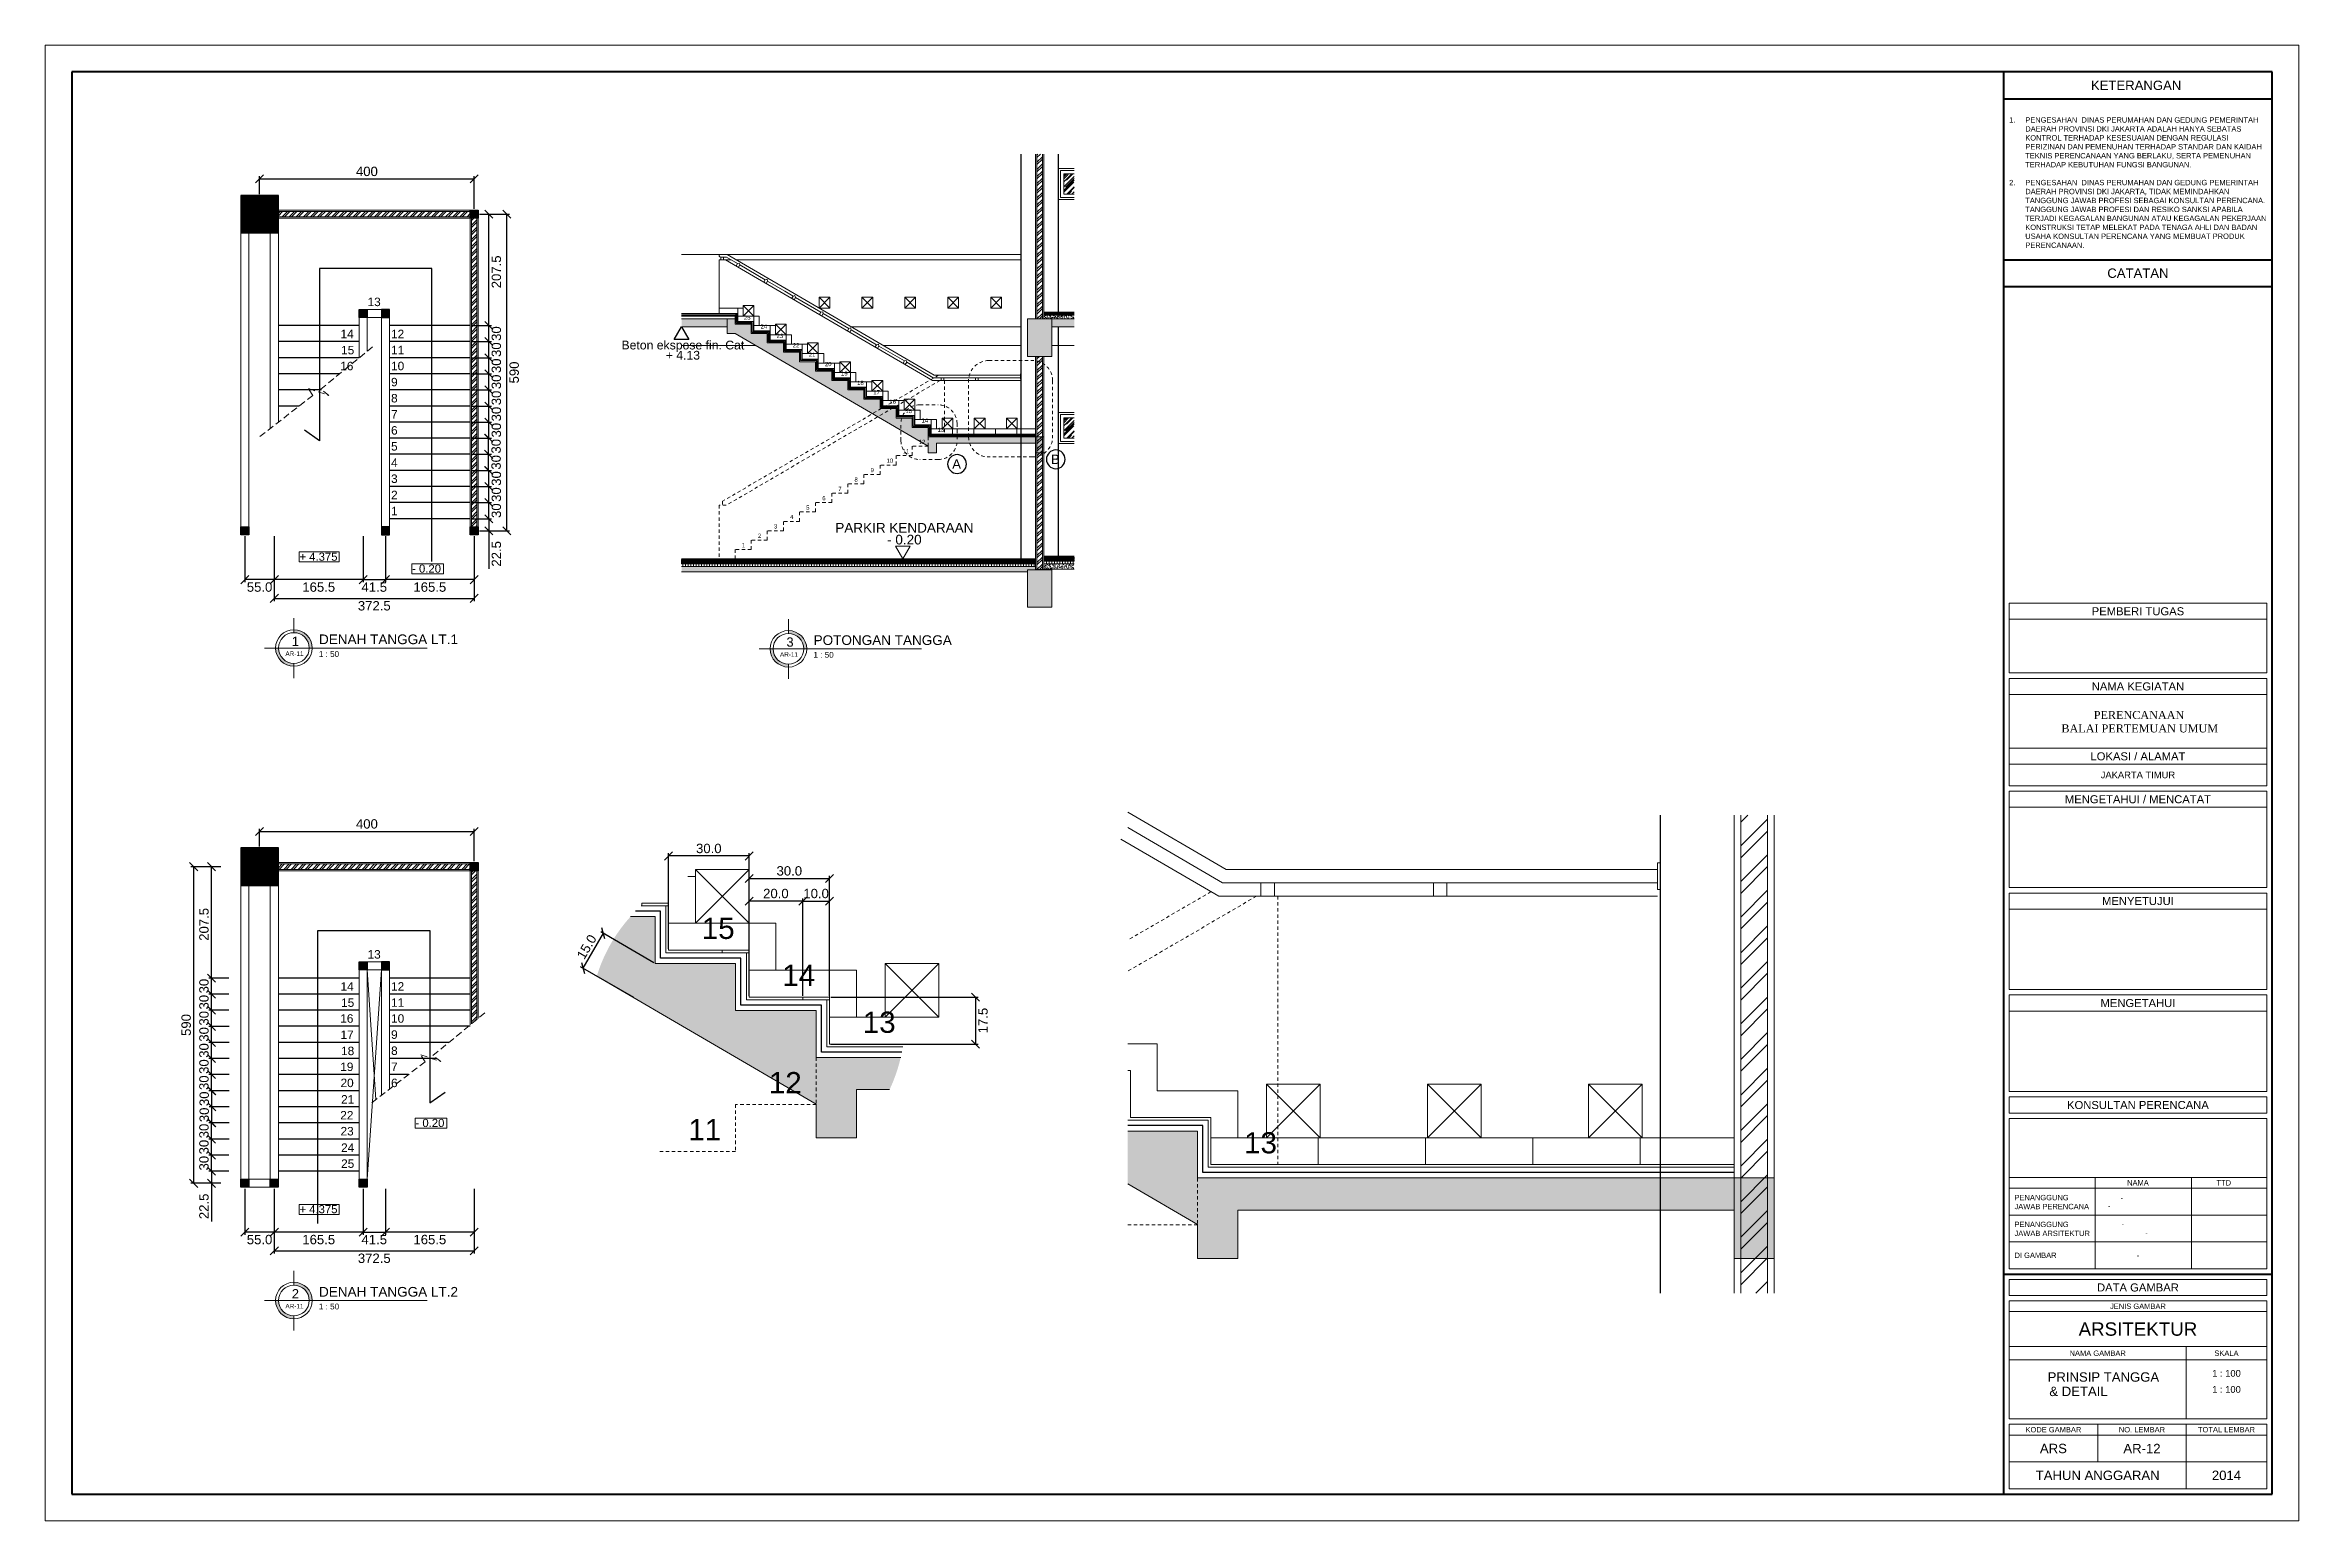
# Model space of a CAD drawing. Header units: inches. Extents: x 249 to 1192, y -18 to 440.
# Drawn here: x 501.2 to 585.2, y 115.5 to 170.5 of the extents above; entities that cross this region are included whole.
import ezdxf
from ezdxf.enums import TextEntityAlignment as Align

# ---------------------------------------------------------------- set-up
doc = ezdxf.new("R2010")
doc.units = ezdxf.units.IN
doc.header["$MEASUREMENT"] = 0
doc.linetypes.add('HIDDEN', pattern=[0.375, 0.25, -0.125])
doc.linetypes.add('HIDDEN2', pattern=[0.1875, 0.125, -0.0625])
for name, color, linetype, lineweight in [('ARSIR BETON', 8, 'Continuous', 0), ('ARSIR KERAMIK', 66, 'Continuous', 25), ('ARSIR WARNA', 66, 'Continuous', 0), ('BALOK', 3, 'Continuous', 20), ('DIMENSI', 85, 'Continuous', 20), ('DINDING', 6, 'Continuous', 0), ('DINDING2', 137, 'Continuous', 20), ('GRS KOP', 1, 'Continuous', 40), ('KACA', 141, 'Continuous', 30), ('KOP', 7, 'Continuous', 20), ('KUSEN', 16, 'Continuous', 15), ('LANTAI', 135, 'Continuous', 9), ('TEXT (KET. GAMBAR)', 8, 'Continuous', 25), ('TEXT (KET. RUANG)', 7, 'Continuous', 5), ('TEXT (KETERANGAN)', 7, 'Continuous', 25)]:
    doc.layers.add(name, color=color, linetype=linetype, lineweight=lineweight)
doc.layers.add('ARSIR DINDING', color=64, linetype='Continuous')
doc.layers.add('KOLOM', color=5, linetype='Continuous')
doc.styles.add('ARIAL', font='arial.ttf')
doc.styles.add('R', font='romantic.ttf')
doc.styles.add('S', font='SIMPLEX', dxfattribs={"width": 1.1})
doc.styles.get("Standard").update_dxf_attribs({"font": 'arial.ttf'})
doc.linetypes.add('BATTING', pattern='A,0.0001,-0.1,[134,ltypeshp.shx,S=0.1,R=0,X=-0.1,Y=0],-0.2,[134,ltypeshp.shx,S=0.1,R=180,X=0.1,Y=0],-0.1', length=0.4001)
doc.dimstyles.new('UK. GDG PERTEMUAN', dxfattribs={"dimtxt": 0.5, "dimasz": 0.5, "dimexe": 0.5, "dimexo": 0.05, "dimgap": 0.1, "dimtad": 2, "dimdec": 0, "dimlfac": 100, "dimzin": 0, "dimdsep": 46, "dimtxsty": 'Standard', "dimblk": 'OBLIQUE', "dimcen": 0.09, "dimclrd": 8, "dimclre": 256, "dimclrt": 256, "dimadec": 0, "dimazin": 0, "dimtfac": 1, "dimtdec": 0, "dimtofl": 0, "dimtmove": 0, "dimatfit": 3, "dimldrblk": 'OBLIQUE', "dimfxl": 0, "dimtolj": 1, "dimtzin": 0, "dimarcsym": 0})

msp = doc.modelspace()

# ---------------------------------------------------------------- texts
at = {"layer": 'TEXT (KET. RUANG)'}
for s, height, p in [('25', 0.15775, (527.2634, 160.2524)), ('24', 0.15775, (527.8834, 159.9224)), ('23', 0.15775, (528.4834, 159.5724)), ('22', 0.15775, (529.0834, 159.2224)), ('21', 0.15775, (529.6834, 158.8724)), ('20', 0.15775, (530.2834, 158.5224)), ('19', 0.15775, (530.8834, 158.1724)), ('18', 0.15775, (531.4834, 157.8224)), ('17', 0.15775, (532.0834, 157.4724)), ('16', 0.15775, (532.6834, 157.1224)), ('15', 0.15775, (533.2834, 156.7724)), ('14', 0.15775, (533.8834, 156.4224)), ('11', 0.15775, (533.1834, 155.2724)), ('12', 0.15775, (533.7834, 155.6224)), ('13', 0.15775, (534.4834, 156.0724)), ('9', 0.1578, (531.9834, 154.5724)), ('10', 0.15775, (532.5834, 154.9224)), ('7', 0.1578, (530.7834, 153.8724)), ('8', 0.1578, (531.3834, 154.2224)), ('4', 0.1578, (528.9834, 152.8224)), ('5', 0.1578, (529.5834, 153.1724)), ('6', 0.1578, (530.1834, 153.5224)), ('2', 0.1578, (527.7834, 152.1224)), ('3', 0.1578, (528.3834, 152.4724)), ('1', 0.1578, (527.1834, 151.7724)), ('15', 0.78877, (525.6921, 137.1772)), ('14', 0.78877, (528.6921, 135.4272)), ('13', 0.78877, (531.6921, 133.6772)), ('12', 0.78877, (528.1921, 131.4272)), ('11', 0.78877, (525.1921, 129.6772)), ('13', 0.78877, (545.9039, 129.1857))]:
    msp.add_text(s, height=height, dxfattribs=at).set_placement(p)

# ---------------------------------------------------------------- blocks, each defined once
blk = doc.blocks.new('KOP-ARS')
at = {"layer": 'GRS KOP'}
for p, q in [((83, 54), (1, 54)), ((1, 54), (1, 1)), ((73, 1), (73, 54)), ((83, 1), (83, 54)), ((73, 53), (83, 53)), ((73, 47), (83, 47)), ((73, 46), (83, 46)), ((73, 9.2), (83, 9.2)), ((1, 1), (83, 1))]:
    blk.add_line(p, q, dxfattribs=at)
at = {"layer": 'KOP'}
for p, q in [((73.2, 31.6), (73.2, 34.2)), ((82.8, 34.2), (73.2, 34.2)), ((82.8, 31.6), (82.8, 34.2)), ((82.8, 33.6), (73.2, 33.6)), ((82.8, 31.6), (73.2, 31.6)), ((73.2, 27.4), (73.2, 31.4)), ((82.8, 31.4), (73.2, 31.4)), ((82.8, 27.4), (82.8, 31.4)), ((82.8, 30.8), (73.2, 30.8)), ((82.8, 28.8), (73.2, 28.8)), ((82.8, 28.2), (73.2, 28.2)), ((82.8, 27.4), (73.2, 27.4)), ((73.2, 23.6), (73.2, 27.2)), ((82.8, 27.2), (73.2, 27.2)), ((82.8, 23.6), (82.8, 27.2)), ((82.8, 26.6), (73.2, 26.6)), ((82.8, 23.6), (73.2, 23.6)), ((73.2, 19.8), (73.2, 23.4)), ((82.8, 23.4), (73.2, 23.4)), ((82.8, 22.8), (73.2, 22.8)), ((82.8, 19.8), (82.8, 23.4)), ((82.8, 19.8), (73.2, 19.8)), ((73.2, 16), (73.2, 19.6)), ((82.8, 19.6), (73.2, 19.6)), ((82.8, 16), (82.8, 19.6)), ((82.8, 19), (73.2, 19)), ((82.8, 16), (73.2, 16)), ((73.2, 9.4), (73.2, 15)), ((82.8, 15), (73.2, 15)), ((82.8, 9.4), (82.8, 15)), ((82.8, 12.8), (73.2, 12.8)), ((76.4, 9.4), (76.4, 12.8)), ((79.993, 9.4), (79.993, 12.8)), ((82.8, 12.4), (73.2, 12.4)), ((73.2, 12.4), (73.2, 11.4)), ((82.8, 11.4), (73.2, 11.4)), ((82.8, 10.4), (73.2, 10.4)), ((82.8, 9.4), (73.2, 9.4)), ((73.2, 7.8), (82.8, 7.8)), ((73.2, 6.5), (82.8, 6.5)), ((73.2, 6), (82.8, 6)), ((79.8, 3.8), (79.8, 6.5)), ((76.5, 2.2), (76.5, 3.6)), ((79.8, 1.2), (79.8, 3.6)), ((73.2, 3.2), (82.8, 3.2)), ((73.2, 2.2), (82.8, 2.2))]:
    blk.add_line(p, q, dxfattribs=at)
for points in [[(0, 0), (84, 0), (84, 55), (0, 55)], [(73.2, 15.2), (82.8, 15.2), (82.8, 15.8), (73.2, 15.8)], [(73.2, 8.4), (82.8, 8.4), (82.8, 9), (73.2, 9)], [(73.2, 3.8), (82.8, 3.8), (82.8, 8.2), (73.2, 8.2)], [(73.2, 1.2), (82.8, 1.2), (82.8, 3.6), (73.2, 3.6)]]:
    blk.add_lwpolyline(points, close=True, dxfattribs=at)
blk.add_text('-', height=0.18).set_placement((76.884, 11.64))
for s, height, p in [('KETERANGAN ', 0.35, (78, 53.5)), ('CATATAN', 0.35, (78, 46.5)), ('PEMBERI TUGAS', 0.3, (78, 33.9)), ('NAMA KEGIATAN', 0.3, (78, 31.1)), ('LOKASI / ALAMAT', 0.3, (78, 28.5)), ('JAKARTA TIMUR', 0.25, (78, 27.8)), ('MENGETAHUI / MENCATAT', 0.3, (78, 26.9)), ('MENYETUJUI', 0.3, (78, 23.1)), ('MENGETAHUI', 0.3, (78, 19.3)), ('KONSULTAN PERENCANA', 0.3, (78, 15.5)), ('NAMA', 0.2, (78, 12.6)), ('TTD', 0.2, (81.2, 12.6)), ('DATA GAMBAR', 0.3, (78, 8.7)), ('JENIS GAMBAR', 0.2, (78, 8)), ('ARSITEKTUR', 0.5, (78, 7.15)), ('NAMA GAMBAR', 0.2, (76.5, 6.25)), ('SKALA', 0.2, (81.3, 6.25)), ('KODE GAMBAR', 0.2, (74.85, 3.4)), ('NO. LEMBAR', 0.2, (78.15, 3.4)), ('TOTAL LEMBAR', 0.2, (81.3, 3.4)), ('ARS', 0.35, (74.85, 2.7)), ('TAHUN ANGGARAN', 0.35, (76.5, 1.7))]:
    blk.add_text(s, height=height, dxfattribs=at).set_placement(p, align=Align.MIDDLE)
blk.add_text('-', height=0.187, dxfattribs=at).set_placement((78.323, 10.65), align=Align.CENTER)
for s, insert, char_height, width, attachment_point in [('\\pi-0.6,l0.6,t0.6;1.^IPENGESAHAN  DINAS PERUMAHAN DAN GEDUNG PEMERINTAH DAERAH PROVINSI DKI JAKARTA ADALAH HANYA SEBATAS KONTROL TERHADAP KESESUAIAN DENGAN REGULASI PERIZINAN DAN PEMENUHAN TERHADAP STANDAR DAN KAIDAH TEKNIS PERENCANAAN YANG BERLAKU, SERTA PEMENUHAN TERHADAP KEBUTUHAN FUNGSI BANGUNAN.\\P\\P2.^IPENGESAHAN  DINAS PERUMAHAN DAN GEDUNG PEMERINTAH DAERAH PROVINSI DKI JAKARTA, TIDAK MEMINDAHKAN TANGGUNG JAWAB PROFESI SEBAGAI KONSULTAN PERENCANA. TANGGUNG JAWAB PROFESI DAN RESIKO SANKSI APABILA TERJADI KEGAGALAN BANGUNAN ATAU KEGAGALAN PEKERJAAN KONSTRUKSI TETAP MELEKAT PADA TENAGA AHLI DAN BADAN USAHA KONSULTAN PERENCANA YANG MEMBUAT PRODUK PERENCANAAN.', (73.2, 49.875), 0.2, 9.6, 4), ('-', (77.357, 12.13), 0.18, 2.5923, 1), ('-', (77.396, 11.157), 0.18, 3.89249, 1)]:
    blk.add_mtext(s, dxfattribs=dict(at, insert=insert, char_height=char_height, width=width, attachment_point=attachment_point))
at = {"layer": 'KOP', "insert": (73.529, 30.184), "char_height": 0.3, "attachment_point": 1, "style": 'R'}
blk.add_mtext_dynamic_manual_height_columns('\\pi2.8239;PERENCANAAN\\P\\pi1.6183;BALAI PERTEMUAN UMUM', width=8.94019, gutter_width=1.75, heights=[0], dxfattribs=at)
at = {"layer": 'KOP', "char_height": 0.2, "attachment_point": 1}
for s, insert in [('PENANGGUNG\\PJAWAB PERENCANA', (73.4, 12.15)), ('PENANGGUNG\\PJAWAB ARSITEKTUR', (73.4, 11.15)), ('DI GAMBAR', (73.4, 10))]:
    blk.add_mtext_dynamic_manual_height_columns(s, width=2.90143, gutter_width=1.75, heights=[0], dxfattribs=dict(at, insert=insert))
at = {"layer": 'KOP'}
for tag, height, p in [('SUKMA', 0.2, (78, 9.9)), ('1:100', 0.25, (81.3, 5.5)), ('1:100', 0.25, (81.3, 4.9)), ('1:100', 0.25, (81.3, 4.3)), ('AR-01', 0.35, (78.15, 2.7)), ('10', 0.35, (81.3, 2.7)), ('2012', 0.35, (81.3, 1.7))]:
    blk.add_attdef(tag, text='', height=height, dxfattribs=at).set_placement(p, align=Align.MIDDLE)
for p in [(73.7, 5.325), (73.7, 4.725), (73.7, 4.125)]:
    blk.add_attdef('-', p, '', height=0.35, dxfattribs=at)
blk = doc.blocks.new('B1')
at = {"layer": 'ARSIR BETON'}
blk.add_hatch(color=256, dxfattribs=at).paths.add_polyline_path([(364.645, 149.933), (364.195, 149.933), (364.195, 149.233), (364.645, 149.233)])
at = {"layer": 'BALOK'}
blk.add_lwpolyline([(364.195, 149.933), (364.645, 149.933), (364.645, 149.233), (364.195, 149.233)], close=True, dxfattribs=at)
blk = doc.blocks.new('BAHAN')
at = {"layer": 'TEXT (KETERANGAN)', "color": 1}
blk.add_lwpolyline([(707.032, 209.695), (707.231, 209.349), (706.832, 209.349)], close=True, dxfattribs=at)
at = {"layer": 'TEXT (KETERANGAN)', "style": 'ARIAL'}
for tag, p in [('ELEVASI', (707.068, 208.738)), ('BAHAN', (707.068, 209.013))]:
    blk.add_attdef(tag, text='', height=0.236, dxfattribs=at).set_placement(p, align=Align.BOTTOM_CENTER)
blk = doc.blocks.new('PEIL LANTAI')
at = {"color": 1}
blk.add_lwpolyline([(2106.659, 1042.576), (2106.797, 1042.337), (2106.935, 1042.576)], close=True, dxfattribs=at)
for tag, p in [('RUANG', (2106.826, 1042.775)), ('ELEVASI', (2106.826, 1042.553))]:
    blk.add_attdef(tag, text='', height=0.181).set_placement(p, align=Align.BOTTOM_CENTER)
blk = doc.blocks.new('ROOSTER')
at = {"layer": 'DINDING'}
blk.add_lwpolyline([(697.1307, 206.2812), (697.3307, 206.2812), (697.3307, 206.4812), (697.1307, 206.4812)], close=True, dxfattribs=at)
for points in [[(697.1307, 206.2812), (697.3307, 206.4812)], [(697.3307, 206.2812), (697.1307, 206.4812)]]:
    blk.add_lwpolyline(points, dxfattribs=at)
blk = doc.blocks.new('K1')
at = {"layer": 'ARSIR BETON'}
h = blk.add_hatch(dxfattribs=at)
h.set_pattern_fill('ANSI37', color=256, scale=0.15, style=0)
h.set_pattern_definition([(45, (258.37489, 277.120751), (-0.01325825, 0.01325825), []), (135, (258.37489, 277.120751), (-0.01325825, -0.01325825), [])])
h.paths.add_polyline_path([(259.125, 277.171), (259.125, 277.871), (258.425, 277.871), (258.425, 277.171)])
at = {"layer": 'KOLOM'}
blk.add_lwpolyline([(258.425, 277.171), (259.125, 277.171), (259.125, 277.871), (258.425, 277.871)], close=True, dxfattribs=at)
for points in [[(258.725, 277.571), (258.825, 277.471)], [(258.725, 277.471), (258.825, 277.571)]]:
    blk.add_lwpolyline(points, dxfattribs=at)
blk = doc.blocks.new('K2')
at = {"layer": 'ARSIR BETON'}
h = blk.add_hatch(dxfattribs=at)
h.set_pattern_fill('ANSI37', color=256, scale=0.1, style=0)
h.set_pattern_definition([(45, (-38.743626, 268.082874), (-0.0088388, 0.0088388), []), (135, (-38.743626, 268.082874), (-0.0088388, -0.0088388), [])])
h.paths.add_polyline_path([(-38.594, 268.233), (-38.744, 268.233), (-38.744, 268.083), (-38.594, 268.083)])
at = {"layer": 'KOLOM'}
blk.add_lwpolyline([(-38.744, 268.083), (-38.594, 268.083), (-38.594, 268.233), (-38.744, 268.233)], close=True, dxfattribs=at)
blk = doc.blocks.new('+4375')
at = {"layer": 'TEXT (KET. RUANG)', "color": 1}
blk.add_lwpolyline([(875.846, 246.832), (877.335, 246.832), (877.335, 246.459), (875.846, 246.459)], close=True, dxfattribs=at)
at = {"layer": 'TEXT (KET. RUANG)'}
blk.add_text('+ 4.375', height=0.3015, dxfattribs=at).set_placement((875.858, 246.502))
blk = doc.blocks.new('TANGGA LT1')
at = {"layer": 'ARSIR DINDING'}
h = blk.add_hatch(dxfattribs=at)
h.set_pattern_fill('ANSI32', color=256, scale=0.25, style=0)
h.set_pattern_definition([(45, (512.0954, 154.5595), (-0.0662913, 0.0662913), []), (45, (512.1396, 154.5595), (-0.0662913, 0.0662913), [])])
h.paths.add_polyline_path([(516.096, 161.134), (516.096, 161.034), (512.521, 161.034), (512.521, 161.134)])
h = blk.add_hatch(dxfattribs=at)
h.set_pattern_fill('ANSI32', color=256, scale=0.25, style=0)
h.set_pattern_definition([(45, (516.120875, 155.55878), (-0.0662913, 0.0662913), []), (45, (516.16507, 155.55878), (-0.0662913, 0.0662913), [])])
h.paths.add_polyline_path([(516.121, 155.259), (516.221, 155.259), (516.221, 161.159), (516.121, 161.159)])
for points in [[(515.379, 154.611), (515.379, 160.069), (513.289, 160.069), (513.289, 157.489)], [(514.025, 159.009), (512.521, 159.009)], [(516.096, 159.009), (514.591, 159.009)], [(514.025, 158.709), (512.521, 158.709)], [(514.025, 158.409), (512.521, 158.409)], [(516.096, 158.709), (514.591, 158.709)], [(516.096, 158.409), (514.591, 158.409)], [(513.662, 158.109), (512.521, 158.109)], [(516.096, 158.109), (514.591, 158.109)], [(513.327, 157.809), (512.521, 157.809)], [(512.908, 157.509), (512.521, 157.509)], [(516.096, 157.809), (514.591, 157.809)], [(516.096, 157.509), (514.591, 157.509)], [(513.289, 157.489), (513.289, 156.859), (513.007, 157.059)], [(516.096, 157.209), (514.591, 157.209)], [(516.096, 156.909), (514.591, 156.909)], [(516.096, 156.609), (514.591, 156.609)], [(516.096, 156.309), (514.591, 156.309)], [(516.096, 156.009), (514.591, 156.009)], [(516.096, 155.709), (514.591, 155.709)], [(516.096, 155.409), (514.591, 155.409)]]:
    blk.add_lwpolyline(points)
at = {"layer": 'DINDING'}
for points in [[(516.171, 161.009), (512.521, 161.009), (512.521, 161.159), (516.246, 161.159)], [(516.096, 161.159), (516.096, 155.259)], [(516.246, 155.259), (516.246, 161.159)], [(512.521, 157.209), (512.521, 160.734), (512.371, 160.734), (512.371, 157.093)], [(514.025, 158.407), (514.025, 159.159), (514.175, 159.159), (514.175, 158.53)]]:
    blk.add_lwpolyline(points, dxfattribs=at)
for points in [[(511.821, 155.259), (511.971, 155.259), (511.971, 160.734), (511.821, 160.734)], [(514.175, 159.309), (514.441, 159.309), (514.441, 159.159), (514.175, 159.159)], [(514.441, 155.259), (514.591, 155.259), (514.591, 159.159), (514.441, 159.159)]]:
    blk.add_lwpolyline(points, close=True, dxfattribs=at)
at = {"layer": 'DINDING2'}
blk.add_lwpolyline([(516.096, 161.034), (512.521, 161.034), (512.521, 161.134), (516.096, 161.134)], close=True, dxfattribs=at)
blk.add_lwpolyline([(516.221, 161.159), (516.221, 155.259), (516.121, 155.259), (516.121, 161.159)], dxfattribs=at)
at = {"layer": 'DINDING2', "linetype": 'HIDDEN2'}
blk.add_lwpolyline([(512.175, 156.941), (513.163, 157.706), (513.083, 157.833), (513.46, 157.707), (513.311, 157.821), (514.278, 158.614)], dxfattribs=at)
at = {"layer": 'TEXT (KET. RUANG)', "color": 1}
blk.add_lwpolyline([(515.007, 154.569), (515.597, 154.569), (515.597, 154.382), (515.007, 154.382)], close=True, dxfattribs=at)
at = {"xscale": -1, "rotation": 180}
for p in [(554.84, 429.242), (552.769, 427.392), (550.564, 423.342), (554.84, 423.342)]:
    blk.add_blockref('K2', p, dxfattribs=at)
at = {"rotation": 180}
for p in [(475.847, 427.392), (475.847, 423.342)]:
    blk.add_blockref('K2', p, dxfattribs=at)
at = {"layer": 'DIMENSI', "xscale": 0.5, "yscale": 0.5, "zscale": 0.5}
blk.add_blockref('+4375', (74.985, 31.375), dxfattribs=at)
at = {"layer": 'KOLOM'}
blk.add_blockref('K1', (253.396, -116.437), dxfattribs=at)
at = {"layer": 'TEXT (KET. RUANG)'}
for s, height, p in [('13', 0.1578, (514.183, 159.371)), ('14', 0.1578, (513.679, 158.773)), ('12', 0.1578, (514.621, 158.773)), ('15', 0.1578, (513.69, 158.472)), ('11', 0.1578, (514.621, 158.473)), ('16', 0.1578, (513.674, 158.176)), ('9', 0.158, (514.621, 157.876)), ('10', 0.1578, (514.621, 158.176)), ('8', 0.158, (514.621, 157.576)), ('7', 0.158, (514.621, 157.276)), ('6', 0.158, (514.621, 156.976)), ('5', 0.158, (514.621, 156.679)), ('4', 0.158, (514.621, 156.374)), ('3', 0.158, (514.621, 156.076)), ('2', 0.158, (514.621, 155.773)), ('1', 0.158, (514.621, 155.473)), ('- 0.20', 0.1507, (515.013, 154.404))]:
    blk.add_text(s, height=height, dxfattribs=at).set_placement(p)
blk = doc.blocks.new('TANGGA LT.2')
at = {"layer": 'ARSIR DINDING'}
h = blk.add_hatch(dxfattribs=at)
h.set_pattern_fill('ANSI32', color=256, scale=0.25, style=0)
h.set_pattern_definition([(45, (512.0954, 144.48746), (-0.0662913, 0.0662913), []), (45, (512.1396, 144.48746), (-0.0662913, 0.0662913), [])])
h.paths.add_polyline_path([(516.096, 151.062), (516.096, 150.962), (512.521, 150.962), (512.521, 151.062)])
h = blk.add_hatch(dxfattribs=at)
h.set_pattern_fill('ANSI32', color=256, scale=0.25, style=0)
h.set_pattern_definition([(45, (516.120875, 145.48674), (-0.0662913, 0.0662913), []), (45, (516.16507, 145.48674), (-0.0662913, 0.0662913), [])])
h.paths.add_polyline_path([(516.121, 148.083), (516.221, 148.165), (516.221, 151.087), (516.121, 151.087)])
for points in [[(513.256, 144.363), (513.256, 149.82), (515.346, 149.82), (515.346, 147.24)], [(514.025, 148.937), (512.521, 148.937)], [(516.096, 148.937), (514.591, 148.937)], [(514.025, 148.637), (512.521, 148.637)], [(514.025, 148.337), (512.521, 148.337)], [(516.096, 148.637), (514.591, 148.637)], [(516.096, 148.337), (514.591, 148.337)], [(514.025, 148.037), (512.521, 148.037)], [(516.096, 148.037), (514.591, 148.037)], [(514.025, 147.737), (512.521, 147.737)], [(514.025, 147.437), (512.521, 147.437)], [(515.699, 147.737), (514.591, 147.737)], [(515.476, 147.437), (514.591, 147.437)], [(514.025, 147.137), (512.521, 147.137)], [(514.942, 147.137), (514.591, 147.137)], [(515.346, 147.24), (515.346, 146.611), (515.628, 146.81)], [(514.025, 146.837), (512.521, 146.837)], [(514.025, 146.537), (512.521, 146.537)], [(514.025, 146.237), (512.521, 146.237)], [(514.025, 145.937), (512.521, 145.937)], [(514.025, 145.637), (512.521, 145.637)], [(514.025, 145.337), (512.521, 145.337)]]:
    blk.add_lwpolyline(points)
at = {"layer": 'DINDING'}
for points in [[(516.171, 150.937), (512.521, 150.937), (512.521, 151.087), (516.246, 151.087)], [(516.096, 151.087), (516.096, 148.062)], [(516.246, 148.185), (516.246, 151.087)], [(514.175, 149.087), (514.34, 146.671)], [(514.175, 145.187), (514.441, 149.087)], [(514.591, 146.865), (514.591, 149.087), (514.441, 149.087), (514.441, 146.749)]]:
    blk.add_lwpolyline(points, dxfattribs=at)
for points in [[(511.821, 145.187), (511.971, 145.187), (511.971, 150.662), (511.821, 150.662)], [(512.371, 145.187), (512.521, 145.187), (512.521, 150.662), (512.371, 150.662)], [(514.175, 149.237), (514.441, 149.237), (514.441, 149.087), (514.175, 149.087)], [(514.025, 149.087), (514.175, 149.087), (514.175, 145.187), (514.025, 145.187)], [(512.371, 145.037), (511.971, 145.037), (511.971, 145.187), (512.371, 145.187)]]:
    blk.add_lwpolyline(points, close=True, dxfattribs=at)
at = {"layer": 'DINDING2'}
blk.add_lwpolyline([(516.096, 150.962), (512.521, 150.962), (512.521, 151.062), (516.096, 151.062)], close=True, dxfattribs=at)
for points in [[(516.121, 148.083), (516.121, 151.087)], [(516.221, 151.087), (516.221, 148.165)]]:
    blk.add_lwpolyline(points, dxfattribs=at)
at = {"layer": 'DINDING2', "linetype": 'HIDDEN2'}
blk.add_lwpolyline([(514.265, 146.613), (515.254, 147.378), (515.174, 147.505), (515.55, 147.38), (515.402, 147.493), (516.368, 148.286)], dxfattribs=at)
at = {"layer": 'TEXT (KET. RUANG)', "color": 1}
blk.add_lwpolyline([(515.07, 146.326), (515.661, 146.326), (515.661, 146.14), (515.07, 146.14)], close=True, dxfattribs=at)
at = {"xscale": -1, "rotation": 180}
for p in [(554.839, 419.17), (552.769, 417.32), (550.564, 413.27), (551.114, 413.27), (552.769, 413.27)]:
    blk.add_blockref('K2', p, dxfattribs=at)
at = {"rotation": 180}
blk.add_blockref('K2', (475.847, 417.32), dxfattribs=at)
at = {"layer": 'DIMENSI', "xscale": 0.5, "yscale": 0.5, "zscale": 0.5}
blk.add_blockref('+4375', (74.985, 21.303), dxfattribs=at)
at = {"layer": 'KOLOM'}
blk.add_blockref('K1', (253.396, -126.509), dxfattribs=at)
at = {"layer": 'TEXT (KET. RUANG)'}
for s, height, p in [('13', 0.1578, (514.183, 149.299)), ('14', 0.1578, (513.679, 148.701)), ('12', 0.1578, (514.621, 148.701)), ('16', 0.1578, (513.674, 148.104)), ('15', 0.1578, (513.69, 148.4)), ('11', 0.1578, (514.621, 148.401)), ('10', 0.1578, (514.621, 148.104)), ('17', 0.1578, (513.679, 147.801)), ('9', 0.158, (514.621, 147.804)), ('18', 0.1578, (513.69, 147.5)), ('8', 0.158, (514.621, 147.504)), ('20', 0.1578, (513.679, 146.904)), ('19', 0.1578, (513.674, 147.204)), ('7', 0.158, (514.621, 147.204)), ('6', 0.158, (514.621, 146.904)), ('21', 0.1578, (513.69, 146.597)), ('22', 0.1578, (513.674, 146.301)), ('23', 0.1578, (513.679, 146.004)), ('- 0.20', 0.1507, (515.076, 146.161)), ('24', 0.1578, (513.69, 145.697)), ('25', 0.1578, (513.69, 145.4))]:
    blk.add_text(s, height=height, dxfattribs=at).set_placement(p)
blk = doc.blocks.new('JUDUL GAMBAR')
at = {"layer": 'DIMENSI'}
h = blk.add_hatch(color=256, dxfattribs=at)
h.paths.add_polyline_path([(-32.95, 252.89), (-32.95, 253.04, -0.414214), (-33.74, 253.84), (-33.89, 253.84, 0.414214)])
h.paths.add_polyline_path([(-32.95, 254.78), (-32.95, 254.63, -0.414214), (-32.15, 253.84), (-32, 253.84, 0.414214)])
for points in [[(-32.95, 255.38), (-32.95, 254.63)], [(-34.47, 253.84), (-26.07, 253.84)], [(-32.95, 253.04), (-32.95, 252.29)]]:
    blk.add_lwpolyline(points, dxfattribs=at)
for radius in [0.943, 0.793]:
    blk.add_circle((-32.95, 253.84), radius, dxfattribs=at)
at = {"layer": 'DIMENSI', "style": 'ARIAL'}
for tag, height, p in [('NO', 0.478, (-32.87, 254.19)), ('AR', 0.236, (-32.92, 253.55))]:
    blk.add_attdef(tag, text='', height=height, dxfattribs=at).set_placement(p, align=Align.MIDDLE_CENTER)
for tag, height, p in [('JUDUL', 0.5, (-31.65, 253.89)), ('SKALA', 0.3, (-31.66, 253.29))]:
    blk.add_attdef(tag, text='', height=height, dxfattribs=at).set_placement(p, align=Align.BOTTOM_LEFT)
blk = doc.blocks.new('_Oblique')
at = {"color": 0, "linetype": 'ByBlock', "lineweight": -2}
blk.add_line((-0.5, -0.5), (0.5, 0.5), dxfattribs=at)
blk = doc.blocks.new('*D403')
at = {"layer": 'DEFPOINTS', "color": 0}
for p in [(517.063, 153.437), (517.76, 153.437), (517.063, 152.837)]:
    blk.add_point(p, dxfattribs=at)
at = {"layer": 'DIMENSI', "lineweight": -2}
for p, q in [((517.113, 153.437), (517.86, 153.437)), ((517.113, 152.837), (517.86, 152.837))]:
    blk.add_line(p, q, dxfattribs=at)
at = {"layer": 'DIMENSI', "color": 8, "lineweight": -2}
blk.add_line((517.76, 152.837), (517.76, 153.437), dxfattribs=at)
at = {"layer": 'DIMENSI', "color": 8, "lineweight": -2, "xscale": 0.3, "yscale": 0.3, "zscale": 0.3}
for p, rotation in [((517.76, 153.437), 90), ((517.76, 152.837), 270)]:
    blk.add_blockref('_Oblique', p, dxfattribs=dict(at, rotation=rotation))
at = {"layer": 'DIMENSI', "insert": (518.038, 153.137), "char_height": 0.35, "attachment_point": 5, "rotation": 90}
blk.add_mtext('\\A1;30', dxfattribs=at)
blk = doc.blocks.new('*D404')
at = {"layer": 'DEFPOINTS', "color": 0}
for p in [(517.063, 154.037), (517.76, 154.037), (517.063, 153.437)]:
    blk.add_point(p, dxfattribs=at)
at = {"layer": 'DIMENSI', "lineweight": -2}
for p, q in [((517.113, 154.037), (517.86, 154.037)), ((517.113, 153.437), (517.86, 153.437))]:
    blk.add_line(p, q, dxfattribs=at)
at = {"layer": 'DIMENSI', "color": 8, "lineweight": -2}
blk.add_line((517.76, 153.437), (517.76, 154.037), dxfattribs=at)
at = {"layer": 'DIMENSI', "color": 8, "lineweight": -2, "xscale": 0.3, "yscale": 0.3, "zscale": 0.3}
for p, rotation in [((517.76, 154.037), 90), ((517.76, 153.437), 270)]:
    blk.add_blockref('_Oblique', p, dxfattribs=dict(at, rotation=rotation))
at = {"layer": 'DIMENSI', "insert": (518.038, 153.737), "char_height": 0.35, "attachment_point": 5, "rotation": 90}
blk.add_mtext('\\A1;30', dxfattribs=at)
blk = doc.blocks.new('*D405')
at = {"layer": 'DEFPOINTS', "color": 0}
for p in [(517.053, 154.637), (517.76, 154.637), (517.053, 154.037)]:
    blk.add_point(p, dxfattribs=at)
at = {"layer": 'DIMENSI', "lineweight": -2}
for p, q in [((517.103, 154.637), (517.86, 154.637)), ((517.103, 154.037), (517.86, 154.037))]:
    blk.add_line(p, q, dxfattribs=at)
at = {"layer": 'DIMENSI', "color": 8, "lineweight": -2}
blk.add_line((517.76, 154.037), (517.76, 154.637), dxfattribs=at)
at = {"layer": 'DIMENSI', "color": 8, "lineweight": -2, "xscale": 0.3, "yscale": 0.3, "zscale": 0.3}
for p, rotation in [((517.76, 154.637), 90), ((517.76, 154.037), 270)]:
    blk.add_blockref('_Oblique', p, dxfattribs=dict(at, rotation=rotation))
at = {"layer": 'DIMENSI', "insert": (518.038, 154.337), "char_height": 0.35, "attachment_point": 5, "rotation": 90}
blk.add_mtext('\\A1;30', dxfattribs=at)
blk = doc.blocks.new('*D406')
at = {"layer": 'DEFPOINTS', "color": 0}
for p in [(517.053, 155.237), (517.053, 154.637), (517.75, 155.237)]:
    blk.add_point(p, dxfattribs=at)
at = {"layer": 'DIMENSI', "lineweight": -2}
for p, q in [((517.103, 155.237), (517.85, 155.237)), ((517.103, 154.637), (517.85, 154.637))]:
    blk.add_line(p, q, dxfattribs=at)
at = {"layer": 'DIMENSI', "color": 8, "lineweight": -2}
blk.add_line((517.75, 154.637), (517.75, 155.237), dxfattribs=at)
at = {"layer": 'DIMENSI', "color": 8, "lineweight": -2, "xscale": 0.3, "yscale": 0.3, "zscale": 0.3}
for p, rotation in [((517.75, 155.237), 90), ((517.75, 154.637), 270)]:
    blk.add_blockref('_Oblique', p, dxfattribs=dict(at, rotation=rotation))
at = {"layer": 'DIMENSI', "insert": (518.029, 154.937), "char_height": 0.35, "attachment_point": 5, "rotation": 90}
blk.add_mtext('\\A1;30', dxfattribs=at)
blk = doc.blocks.new('*D407')
at = {"layer": 'DEFPOINTS', "color": 0}
for p in [(517.063, 156.437), (517.76, 156.437), (517.063, 155.837)]:
    blk.add_point(p, dxfattribs=at)
at = {"layer": 'DIMENSI', "lineweight": -2}
for p, q in [((517.113, 156.437), (517.86, 156.437)), ((517.113, 155.837), (517.86, 155.837))]:
    blk.add_line(p, q, dxfattribs=at)
at = {"layer": 'DIMENSI', "color": 8, "lineweight": -2}
blk.add_line((517.76, 155.837), (517.76, 156.437), dxfattribs=at)
at = {"layer": 'DIMENSI', "color": 8, "lineweight": -2, "xscale": 0.3, "yscale": 0.3, "zscale": 0.3}
for p, rotation in [((517.76, 156.437), 90), ((517.76, 155.837), 270)]:
    blk.add_blockref('_Oblique', p, dxfattribs=dict(at, rotation=rotation))
at = {"layer": 'DIMENSI', "insert": (518.038, 156.137), "char_height": 0.35, "attachment_point": 5, "rotation": 90}
blk.add_mtext('\\A1;30', dxfattribs=at)
blk = doc.blocks.new('*D408')
at = {"layer": 'DEFPOINTS', "color": 0}
for p in [(517.063, 157.637), (517.76, 157.637), (517.063, 157.037)]:
    blk.add_point(p, dxfattribs=at)
at = {"layer": 'DIMENSI', "lineweight": -2}
for p, q in [((517.113, 157.637), (517.86, 157.637)), ((517.113, 157.037), (517.86, 157.037))]:
    blk.add_line(p, q, dxfattribs=at)
at = {"layer": 'DIMENSI', "color": 8, "lineweight": -2}
blk.add_line((517.76, 157.037), (517.76, 157.637), dxfattribs=at)
at = {"layer": 'DIMENSI', "color": 8, "lineweight": -2, "xscale": 0.3, "yscale": 0.3, "zscale": 0.3}
for p, rotation in [((517.76, 157.637), 90), ((517.76, 157.037), 270)]:
    blk.add_blockref('_Oblique', p, dxfattribs=dict(at, rotation=rotation))
at = {"layer": 'DIMENSI', "insert": (518.038, 157.337), "char_height": 0.35, "attachment_point": 5, "rotation": 90}
blk.add_mtext('\\A1;30', dxfattribs=at)
blk = doc.blocks.new('*D409')
at = {"layer": 'DEFPOINTS', "color": 0}
for p in [(517.063, 158.837), (517.76, 158.837), (517.063, 158.237)]:
    blk.add_point(p, dxfattribs=at)
at = {"layer": 'DIMENSI', "lineweight": -2}
for p, q in [((517.113, 158.837), (517.86, 158.837)), ((517.113, 158.237), (517.86, 158.237))]:
    blk.add_line(p, q, dxfattribs=at)
at = {"layer": 'DIMENSI', "color": 8, "lineweight": -2}
blk.add_line((517.76, 158.237), (517.76, 158.837), dxfattribs=at)
at = {"layer": 'DIMENSI', "color": 8, "lineweight": -2, "xscale": 0.3, "yscale": 0.3, "zscale": 0.3}
for p, rotation in [((517.76, 158.837), 90), ((517.76, 158.237), 270)]:
    blk.add_blockref('_Oblique', p, dxfattribs=dict(at, rotation=rotation))
at = {"layer": 'DIMENSI', "insert": (518.038, 158.537), "char_height": 0.35, "attachment_point": 5, "rotation": 90}
blk.add_mtext('\\A1;30', dxfattribs=at)
blk = doc.blocks.new('*D410')
at = {"layer": 'DEFPOINTS', "color": 0}
for p in [(517.063, 160.037), (517.76, 160.037), (517.063, 159.437)]:
    blk.add_point(p, dxfattribs=at)
at = {"layer": 'DIMENSI', "lineweight": -2}
for p, q in [((517.113, 160.037), (517.86, 160.037)), ((517.113, 159.437), (517.86, 159.437))]:
    blk.add_line(p, q, dxfattribs=at)
at = {"layer": 'DIMENSI', "color": 8, "lineweight": -2}
blk.add_line((517.76, 159.437), (517.76, 160.037), dxfattribs=at)
at = {"layer": 'DIMENSI', "color": 8, "lineweight": -2, "xscale": 0.3, "yscale": 0.3, "zscale": 0.3}
for p, rotation in [((517.76, 160.037), 90), ((517.76, 159.437), 270)]:
    blk.add_blockref('_Oblique', p, dxfattribs=dict(at, rotation=rotation))
at = {"layer": 'DIMENSI', "insert": (518.038, 159.737), "char_height": 0.35, "attachment_point": 5, "rotation": 90}
blk.add_mtext('\\A1;30', dxfattribs=at)
blk = doc.blocks.new('*D411')
at = {"layer": 'DEFPOINTS', "color": 0}
for p in [(517.053, 155.837), (517.75, 155.837), (517.053, 155.237)]:
    blk.add_point(p, dxfattribs=at)
at = {"layer": 'DIMENSI', "lineweight": -2}
for p, q in [((517.103, 155.837), (517.85, 155.837)), ((517.103, 155.237), (517.85, 155.237))]:
    blk.add_line(p, q, dxfattribs=at)
at = {"layer": 'DIMENSI', "color": 8, "lineweight": -2}
blk.add_line((517.75, 155.237), (517.75, 155.837), dxfattribs=at)
at = {"layer": 'DIMENSI', "color": 8, "lineweight": -2, "xscale": 0.3, "yscale": 0.3, "zscale": 0.3}
for p, rotation in [((517.75, 155.837), 90), ((517.75, 155.237), 270)]:
    blk.add_blockref('_Oblique', p, dxfattribs=dict(at, rotation=rotation))
at = {"layer": 'DIMENSI', "insert": (518.029, 155.537), "char_height": 0.35, "attachment_point": 5, "rotation": 90}
blk.add_mtext('\\A1;30', dxfattribs=at)
blk = doc.blocks.new('*D412')
at = {"layer": 'DEFPOINTS', "color": 0}
for p in [(517.053, 157.037), (517.053, 156.437), (517.76, 157.037)]:
    blk.add_point(p, dxfattribs=at)
at = {"layer": 'DIMENSI', "lineweight": -2}
for p, q in [((517.103, 157.037), (517.86, 157.037)), ((517.103, 156.437), (517.86, 156.437))]:
    blk.add_line(p, q, dxfattribs=at)
at = {"layer": 'DIMENSI', "color": 8, "lineweight": -2}
blk.add_line((517.76, 156.437), (517.76, 157.037), dxfattribs=at)
at = {"layer": 'DIMENSI', "color": 8, "lineweight": -2, "xscale": 0.3, "yscale": 0.3, "zscale": 0.3}
for p, rotation in [((517.76, 157.037), 90), ((517.76, 156.437), 270)]:
    blk.add_blockref('_Oblique', p, dxfattribs=dict(at, rotation=rotation))
at = {"layer": 'DIMENSI', "insert": (518.038, 156.737), "char_height": 0.35, "attachment_point": 5, "rotation": 90}
blk.add_mtext('\\A1;30', dxfattribs=at)
blk = doc.blocks.new('*D413')
at = {"layer": 'DEFPOINTS', "color": 0}
for p in [(517.053, 158.237), (517.76, 158.237), (517.053, 157.637)]:
    blk.add_point(p, dxfattribs=at)
at = {"layer": 'DIMENSI', "lineweight": -2}
for p, q in [((517.103, 158.237), (517.86, 158.237)), ((517.103, 157.637), (517.86, 157.637))]:
    blk.add_line(p, q, dxfattribs=at)
at = {"layer": 'DIMENSI', "color": 8, "lineweight": -2}
blk.add_line((517.76, 157.637), (517.76, 158.237), dxfattribs=at)
at = {"layer": 'DIMENSI', "color": 8, "lineweight": -2, "xscale": 0.3, "yscale": 0.3, "zscale": 0.3}
for p, rotation in [((517.76, 158.237), 90), ((517.76, 157.637), 270)]:
    blk.add_blockref('_Oblique', p, dxfattribs=dict(at, rotation=rotation))
at = {"layer": 'DIMENSI', "insert": (518.038, 157.937), "char_height": 0.35, "attachment_point": 5, "rotation": 90}
blk.add_mtext('\\A1;30', dxfattribs=at)
blk = doc.blocks.new('*D414')
at = {"layer": 'DEFPOINTS', "color": 0}
for p in [(517.113, 159.437), (517.113, 158.837), (517.76, 159.437)]:
    blk.add_point(p, dxfattribs=at)
at = {"layer": 'DIMENSI', "lineweight": -2}
for p, q in [((517.163, 159.437), (517.86, 159.437)), ((517.163, 158.837), (517.86, 158.837))]:
    blk.add_line(p, q, dxfattribs=at)
at = {"layer": 'DIMENSI', "color": 8, "lineweight": -2}
blk.add_line((517.76, 158.837), (517.76, 159.437), dxfattribs=at)
at = {"layer": 'DIMENSI', "color": 8, "lineweight": -2, "xscale": 0.3, "yscale": 0.3, "zscale": 0.3}
for p, rotation in [((517.76, 159.437), 90), ((517.76, 158.837), 270)]:
    blk.add_blockref('_Oblique', p, dxfattribs=dict(at, rotation=rotation))
at = {"layer": 'DIMENSI', "insert": (518.038, 159.137), "char_height": 0.35, "attachment_point": 5, "rotation": 90}
blk.add_mtext('\\A1;30', dxfattribs=at)
blk = doc.blocks.new('*D415')
at = {"layer": 'DEFPOINTS', "color": 0}
for p in [(517.363, 164.187), (517.76, 164.187), (517.063, 160.037)]:
    blk.add_point(p, dxfattribs=at)
at = {"layer": 'DIMENSI', "lineweight": -2}
for p, q in [((517.413, 164.187), (517.86, 164.187)), ((517.113, 160.037), (517.86, 160.037))]:
    blk.add_line(p, q, dxfattribs=at)
at = {"layer": 'DIMENSI', "color": 8, "lineweight": -2}
blk.add_line((517.76, 160.037), (517.76, 164.187), dxfattribs=at)
at = {"layer": 'DIMENSI', "color": 8, "lineweight": -2, "xscale": 0.3, "yscale": 0.3, "zscale": 0.3}
for p, rotation in [((517.76, 164.187), 90), ((517.76, 160.037), 270)]:
    blk.add_blockref('_Oblique', p, dxfattribs=dict(at, rotation=rotation))
at = {"layer": 'DIMENSI', "insert": (518.038, 162.037), "char_height": 0.35, "attachment_point": 5, "rotation": 90}
blk.add_mtext('\\A1;207.5', dxfattribs=at)
blk = doc.blocks.new('*D416')
at = {"layer": 'DEFPOINTS', "color": 0}
for p in [(517.363, 152.837), (517.363, 152.387), (517.76, 152.837)]:
    blk.add_point(p, dxfattribs=at)
at = {"layer": 'DIMENSI', "lineweight": -2}
for p, q in [((517.413, 152.837), (517.86, 152.837)), ((517.413, 152.387), (517.86, 152.387))]:
    blk.add_line(p, q, dxfattribs=at)
at = {"layer": 'DIMENSI', "color": 8, "lineweight": -2}
for p, q in [((517.76, 152.837), (517.76, 152.387)), ((517.76, 152.387), (517.76, 150.969))]:
    blk.add_line(p, q, dxfattribs=at)
at = {"layer": 'DIMENSI', "color": 8, "lineweight": -2, "xscale": 0.3, "yscale": 0.3, "zscale": 0.3}
for p, rotation in [((517.76, 152.837), 90), ((517.76, 152.387), 270)]:
    blk.add_blockref('_Oblique', p, dxfattribs=dict(at, rotation=rotation))
at = {"layer": 'DIMENSI', "insert": (518.038, 151.528), "char_height": 0.35, "attachment_point": 5, "rotation": 90}
blk.add_mtext('\\A1;22.5', dxfattribs=at)
blk = doc.blocks.new('*D417')
at = {"layer": 'DEFPOINTS', "color": 0}
for p in [(517.363, 164.187), (518.424, 164.187), (517.363, 152.387)]:
    blk.add_point(p, dxfattribs=at)
at = {"layer": 'DIMENSI', "lineweight": -2}
for p, q in [((517.413, 164.187), (518.524, 164.187)), ((517.413, 152.387), (518.524, 152.387))]:
    blk.add_line(p, q, dxfattribs=at)
at = {"layer": 'DIMENSI', "color": 8, "lineweight": -2}
blk.add_line((518.424, 152.387), (518.424, 164.187), dxfattribs=at)
at = {"layer": 'DIMENSI', "color": 8, "lineweight": -2, "xscale": 0.3, "yscale": 0.3, "zscale": 0.3}
for p, rotation in [((518.424, 164.187), 90), ((518.424, 152.387), 270)]:
    blk.add_blockref('_Oblique', p, dxfattribs=dict(at, rotation=rotation))
at = {"layer": 'DIMENSI', "insert": (518.703, 158.287), "char_height": 0.35, "attachment_point": 5, "rotation": 90}
blk.add_mtext('\\A1;590', dxfattribs=at)
blk = doc.blocks.new('*D418')
at = {"layer": 'DEFPOINTS', "color": 0}
for p in [(513.903, 152.237), (517.213, 152.237), (513.903, 150.567)]:
    blk.add_point(p, dxfattribs=at)
at = {"layer": 'DIMENSI', "lineweight": -2}
for p, q in [((513.903, 152.187), (513.903, 150.467)), ((517.213, 152.187), (517.213, 150.467))]:
    blk.add_line(p, q, dxfattribs=at)
at = {"layer": 'DIMENSI', "color": 8, "lineweight": -2}
blk.add_line((517.213, 150.567), (513.903, 150.567), dxfattribs=at)
at = {"layer": 'DIMENSI', "color": 8, "lineweight": -2, "xscale": 0.3, "yscale": 0.3, "zscale": 0.3, "rotation": 180}
blk.add_blockref('_Oblique', (513.903, 150.567), dxfattribs=at)
at = {"layer": 'DIMENSI', "color": 8, "lineweight": -2, "xscale": 0.3, "yscale": 0.3, "zscale": 0.3}
blk.add_blockref('_Oblique', (517.213, 150.567), dxfattribs=at)
at = {"layer": 'DIMENSI', "insert": (515.558, 150.288), "char_height": 0.35, "attachment_point": 5}
blk.add_mtext('\\A1;165.5', dxfattribs=at)
blk = doc.blocks.new('*D419')
at = {"layer": 'DEFPOINTS', "color": 0}
for p in [(513.072, 151.471), (513.902, 151.471), (513.902, 150.567)]:
    blk.add_point(p, dxfattribs=at)
at = {"layer": 'DIMENSI', "lineweight": -2}
for p, q in [((513.072, 151.421), (513.072, 150.467)), ((513.902, 151.421), (513.902, 150.467))]:
    blk.add_line(p, q, dxfattribs=at)
at = {"layer": 'DIMENSI', "color": 8, "lineweight": -2}
blk.add_line((513.072, 150.567), (513.902, 150.567), dxfattribs=at)
at = {"layer": 'DIMENSI', "color": 8, "lineweight": -2, "xscale": 0.3, "yscale": 0.3, "zscale": 0.3, "rotation": 180}
blk.add_blockref('_Oblique', (513.072, 150.567), dxfattribs=at)
at = {"layer": 'DIMENSI', "color": 8, "lineweight": -2, "xscale": 0.3, "yscale": 0.3, "zscale": 0.3}
blk.add_blockref('_Oblique', (513.902, 150.567), dxfattribs=at)
at = {"layer": 'DIMENSI', "insert": (513.487, 150.288), "char_height": 0.35, "attachment_point": 5}
blk.add_mtext('\\A1;41.5', dxfattribs=at)
blk = doc.blocks.new('*D420')
at = {"layer": 'DEFPOINTS', "color": 0}
for p in [(509.762, 152.237), (513.072, 152.237), (509.762, 150.567)]:
    blk.add_point(p, dxfattribs=at)
at = {"layer": 'DIMENSI', "lineweight": -2}
for p, q in [((509.762, 152.187), (509.762, 150.467)), ((513.072, 152.187), (513.072, 150.467))]:
    blk.add_line(p, q, dxfattribs=at)
at = {"layer": 'DIMENSI', "color": 8, "lineweight": -2}
blk.add_line((513.072, 150.567), (509.762, 150.567), dxfattribs=at)
at = {"layer": 'DIMENSI', "color": 8, "lineweight": -2, "xscale": 0.3, "yscale": 0.3, "zscale": 0.3, "rotation": 180}
blk.add_blockref('_Oblique', (509.762, 150.567), dxfattribs=at)
at = {"layer": 'DIMENSI', "color": 8, "lineweight": -2, "xscale": 0.3, "yscale": 0.3, "zscale": 0.3}
blk.add_blockref('_Oblique', (513.072, 150.567), dxfattribs=at)
at = {"layer": 'DIMENSI', "insert": (511.417, 150.288), "char_height": 0.35, "attachment_point": 5}
blk.add_mtext('\\A1;165.5', dxfattribs=at)
blk = doc.blocks.new('*D421')
at = {"layer": 'DEFPOINTS', "color": 0}
for p in [(509.762, 151.327), (517.213, 151.327), (517.213, 149.87)]:
    blk.add_point(p, dxfattribs=at)
at = {"layer": 'DIMENSI', "lineweight": -2}
for p, q in [((509.762, 151.277), (509.762, 149.77)), ((517.213, 151.277), (517.213, 149.77))]:
    blk.add_line(p, q, dxfattribs=at)
at = {"layer": 'DIMENSI', "color": 8, "lineweight": -2}
blk.add_line((509.762, 149.87), (517.213, 149.87), dxfattribs=at)
at = {"layer": 'DIMENSI', "color": 8, "lineweight": -2, "xscale": 0.3, "yscale": 0.3, "zscale": 0.3, "rotation": 180}
blk.add_blockref('_Oblique', (509.762, 149.87), dxfattribs=at)
at = {"layer": 'DIMENSI', "color": 8, "lineweight": -2, "xscale": 0.3, "yscale": 0.3, "zscale": 0.3}
blk.add_blockref('_Oblique', (517.213, 149.87), dxfattribs=at)
at = {"layer": 'DIMENSI', "insert": (513.487, 149.591), "char_height": 0.35, "attachment_point": 5}
blk.add_mtext('\\A1;372.5', dxfattribs=at)
blk = doc.blocks.new('*D422')
at = {"layer": 'DEFPOINTS', "color": 0}
for p in [(508.662, 152.237), (509.762, 152.237), (508.662, 150.567)]:
    blk.add_point(p, dxfattribs=at)
at = {"layer": 'DIMENSI', "lineweight": -2}
for p, q in [((508.662, 152.187), (508.662, 150.467)), ((509.762, 152.187), (509.762, 150.467))]:
    blk.add_line(p, q, dxfattribs=at)
at = {"layer": 'DIMENSI', "color": 8, "lineweight": -2}
blk.add_line((509.762, 150.567), (508.662, 150.567), dxfattribs=at)
at = {"layer": 'DIMENSI', "color": 8, "lineweight": -2, "xscale": 0.3, "yscale": 0.3, "zscale": 0.3, "rotation": 180}
blk.add_blockref('_Oblique', (508.662, 150.567), dxfattribs=at)
at = {"layer": 'DIMENSI', "color": 8, "lineweight": -2, "xscale": 0.3, "yscale": 0.3, "zscale": 0.3}
blk.add_blockref('_Oblique', (509.762, 150.567), dxfattribs=at)
at = {"layer": 'DIMENSI', "insert": (509.212, 150.288), "char_height": 0.35, "attachment_point": 5}
blk.add_mtext('\\A1;55.0', dxfattribs=at)
blk = doc.blocks.new('*D423')
at = {"layer": 'DEFPOINTS', "color": 0}
for p in [(517.213, 165.5), (509.212, 164.887), (517.213, 164.337)]:
    blk.add_point(p, dxfattribs=at)
at = {"layer": 'DIMENSI', "lineweight": -2}
for p, q in [((509.212, 164.937), (509.212, 165.6)), ((517.213, 164.387), (517.213, 165.6))]:
    blk.add_line(p, q, dxfattribs=at)
at = {"layer": 'DIMENSI', "color": 8, "lineweight": -2}
blk.add_line((509.212, 165.5), (517.213, 165.5), dxfattribs=at)
at = {"layer": 'DIMENSI', "color": 8, "lineweight": -2, "xscale": 0.3, "yscale": 0.3, "zscale": 0.3, "rotation": 180}
blk.add_blockref('_Oblique', (509.212, 165.5), dxfattribs=at)
at = {"layer": 'DIMENSI', "color": 8, "lineweight": -2, "xscale": 0.3, "yscale": 0.3, "zscale": 0.3}
blk.add_blockref('_Oblique', (517.213, 165.5), dxfattribs=at)
at = {"layer": 'DIMENSI', "insert": (513.212, 165.779), "char_height": 0.35, "attachment_point": 5}
blk.add_mtext('\\A1;400', dxfattribs=at)
blk = doc.blocks.new('*D427')
at = {"layer": 'DEFPOINTS', "color": 0}
for p in [(513.903, 127.92), (517.213, 127.92), (513.903, 126.25)]:
    blk.add_point(p, dxfattribs=at)
at = {"layer": 'DIMENSI', "lineweight": -2}
for p, q in [((513.903, 127.87), (513.903, 126.15)), ((517.213, 127.87), (517.213, 126.15))]:
    blk.add_line(p, q, dxfattribs=at)
at = {"layer": 'DIMENSI', "color": 8, "lineweight": -2}
blk.add_line((517.213, 126.25), (513.903, 126.25), dxfattribs=at)
at = {"layer": 'DIMENSI', "color": 8, "lineweight": -2, "xscale": 0.3, "yscale": 0.3, "zscale": 0.3, "rotation": 180}
blk.add_blockref('_Oblique', (513.903, 126.25), dxfattribs=at)
at = {"layer": 'DIMENSI', "color": 8, "lineweight": -2, "xscale": 0.3, "yscale": 0.3, "zscale": 0.3}
blk.add_blockref('_Oblique', (517.213, 126.25), dxfattribs=at)
at = {"layer": 'DIMENSI', "insert": (515.558, 125.972), "char_height": 0.35, "attachment_point": 5}
blk.add_mtext('\\A1;165.5', dxfattribs=at)
blk = doc.blocks.new('*D424')
at = {"layer": 'DEFPOINTS', "color": 0}
for p in [(513.072, 127.155), (513.902, 127.155), (513.902, 126.25)]:
    blk.add_point(p, dxfattribs=at)
at = {"layer": 'DIMENSI', "lineweight": -2}
for p, q in [((513.072, 127.105), (513.072, 126.15)), ((513.902, 127.105), (513.902, 126.15))]:
    blk.add_line(p, q, dxfattribs=at)
at = {"layer": 'DIMENSI', "color": 8, "lineweight": -2}
blk.add_line((513.072, 126.25), (513.902, 126.25), dxfattribs=at)
at = {"layer": 'DIMENSI', "color": 8, "lineweight": -2, "xscale": 0.3, "yscale": 0.3, "zscale": 0.3, "rotation": 180}
blk.add_blockref('_Oblique', (513.072, 126.25), dxfattribs=at)
at = {"layer": 'DIMENSI', "color": 8, "lineweight": -2, "xscale": 0.3, "yscale": 0.3, "zscale": 0.3}
blk.add_blockref('_Oblique', (513.902, 126.25), dxfattribs=at)
at = {"layer": 'DIMENSI', "insert": (513.487, 125.972), "char_height": 0.35, "attachment_point": 5}
blk.add_mtext('\\A1;41.5', dxfattribs=at)
blk = doc.blocks.new('*D425')
at = {"layer": 'DEFPOINTS', "color": 0}
for p in [(509.762, 127.92), (513.072, 127.92), (509.762, 126.25)]:
    blk.add_point(p, dxfattribs=at)
at = {"layer": 'DIMENSI', "lineweight": -2}
for p, q in [((509.762, 127.87), (509.762, 126.15)), ((513.072, 127.87), (513.072, 126.15))]:
    blk.add_line(p, q, dxfattribs=at)
at = {"layer": 'DIMENSI', "color": 8, "lineweight": -2}
blk.add_line((513.072, 126.25), (509.762, 126.25), dxfattribs=at)
at = {"layer": 'DIMENSI', "color": 8, "lineweight": -2, "xscale": 0.3, "yscale": 0.3, "zscale": 0.3, "rotation": 180}
blk.add_blockref('_Oblique', (509.762, 126.25), dxfattribs=at)
at = {"layer": 'DIMENSI', "color": 8, "lineweight": -2, "xscale": 0.3, "yscale": 0.3, "zscale": 0.3}
blk.add_blockref('_Oblique', (513.072, 126.25), dxfattribs=at)
at = {"layer": 'DIMENSI', "insert": (511.417, 125.972), "char_height": 0.35, "attachment_point": 5}
blk.add_mtext('\\A1;165.5', dxfattribs=at)
blk = doc.blocks.new('*D426')
at = {"layer": 'DEFPOINTS', "color": 0}
for p in [(509.762, 127.01), (517.213, 127.01), (517.213, 125.554)]:
    blk.add_point(p, dxfattribs=at)
at = {"layer": 'DIMENSI', "lineweight": -2}
for p, q in [((509.762, 126.96), (509.762, 125.454)), ((517.213, 126.96), (517.213, 125.454))]:
    blk.add_line(p, q, dxfattribs=at)
at = {"layer": 'DIMENSI', "color": 8, "lineweight": -2}
blk.add_line((509.762, 125.554), (517.213, 125.554), dxfattribs=at)
at = {"layer": 'DIMENSI', "color": 8, "lineweight": -2, "xscale": 0.3, "yscale": 0.3, "zscale": 0.3, "rotation": 180}
blk.add_blockref('_Oblique', (509.762, 125.554), dxfattribs=at)
at = {"layer": 'DIMENSI', "color": 8, "lineweight": -2, "xscale": 0.3, "yscale": 0.3, "zscale": 0.3}
blk.add_blockref('_Oblique', (517.213, 125.554), dxfattribs=at)
at = {"layer": 'DIMENSI', "insert": (513.487, 125.275), "char_height": 0.35, "attachment_point": 5}
blk.add_mtext('\\A1;372.5', dxfattribs=at)
blk = doc.blocks.new('*D428')
at = {"layer": 'DEFPOINTS', "color": 0}
for p in [(508.662, 127.92), (509.762, 127.92), (508.662, 126.25)]:
    blk.add_point(p, dxfattribs=at)
at = {"layer": 'DIMENSI', "lineweight": -2}
for p, q in [((508.662, 127.87), (508.662, 126.15)), ((509.762, 127.87), (509.762, 126.15))]:
    blk.add_line(p, q, dxfattribs=at)
at = {"layer": 'DIMENSI', "color": 8, "lineweight": -2}
blk.add_line((509.762, 126.25), (508.662, 126.25), dxfattribs=at)
at = {"layer": 'DIMENSI', "color": 8, "lineweight": -2, "xscale": 0.3, "yscale": 0.3, "zscale": 0.3, "rotation": 180}
blk.add_blockref('_Oblique', (508.662, 126.25), dxfattribs=at)
at = {"layer": 'DIMENSI', "color": 8, "lineweight": -2, "xscale": 0.3, "yscale": 0.3, "zscale": 0.3}
blk.add_blockref('_Oblique', (509.762, 126.25), dxfattribs=at)
at = {"layer": 'DIMENSI', "insert": (509.212, 125.972), "char_height": 0.35, "attachment_point": 5}
blk.add_mtext('\\A1;55.0', dxfattribs=at)
blk = doc.blocks.new('*D429')
at = {"layer": 'DEFPOINTS', "color": 0}
for p in [(517.213, 141.184), (509.212, 140.57), (517.213, 140.02)]:
    blk.add_point(p, dxfattribs=at)
at = {"layer": 'DIMENSI', "lineweight": -2}
for p, q in [((509.212, 140.62), (509.212, 141.284)), ((517.213, 140.07), (517.213, 141.284))]:
    blk.add_line(p, q, dxfattribs=at)
at = {"layer": 'DIMENSI', "color": 8, "lineweight": -2}
blk.add_line((509.212, 141.184), (517.213, 141.184), dxfattribs=at)
at = {"layer": 'DIMENSI', "color": 8, "lineweight": -2, "xscale": 0.3, "yscale": 0.3, "zscale": 0.3, "rotation": 180}
blk.add_blockref('_Oblique', (509.212, 141.184), dxfattribs=at)
at = {"layer": 'DIMENSI', "color": 8, "lineweight": -2, "xscale": 0.3, "yscale": 0.3, "zscale": 0.3}
blk.add_blockref('_Oblique', (517.213, 141.184), dxfattribs=at)
at = {"layer": 'DIMENSI', "insert": (513.212, 141.462), "char_height": 0.35, "attachment_point": 5}
blk.add_mtext('\\A1;400', dxfattribs=at)
blk = doc.blocks.new('*D430')
at = {"layer": 'DEFPOINTS', "color": 0}
for p in [(507.42, 129.12), (508.117, 129.12), (508.117, 128.52)]:
    blk.add_point(p, dxfattribs=at)
at = {"layer": 'DIMENSI', "lineweight": -2}
for p, q in [((508.067, 129.12), (507.32, 129.12)), ((508.067, 128.52), (507.32, 128.52))]:
    blk.add_line(p, q, dxfattribs=at)
at = {"layer": 'DIMENSI', "color": 8, "lineweight": -2}
blk.add_line((507.42, 128.52), (507.42, 129.12), dxfattribs=at)
at = {"layer": 'DIMENSI', "color": 8, "lineweight": -2, "xscale": 0.3, "yscale": 0.3, "zscale": 0.3}
for p, rotation in [((507.42, 129.12), 90), ((507.42, 128.52), 270)]:
    blk.add_blockref('_Oblique', p, dxfattribs=dict(at, rotation=rotation))
at = {"layer": 'DIMENSI', "insert": (507.141, 128.82), "char_height": 0.35, "attachment_point": 5, "rotation": 90}
blk.add_mtext('\\A1;30', dxfattribs=at)
blk = doc.blocks.new('*D431')
at = {"layer": 'DEFPOINTS', "color": 0}
for p in [(507.42, 129.72), (508.117, 129.72), (508.117, 129.12)]:
    blk.add_point(p, dxfattribs=at)
at = {"layer": 'DIMENSI', "lineweight": -2}
for p, q in [((508.067, 129.72), (507.32, 129.72)), ((508.067, 129.12), (507.32, 129.12))]:
    blk.add_line(p, q, dxfattribs=at)
at = {"layer": 'DIMENSI', "color": 8, "lineweight": -2}
blk.add_line((507.42, 129.12), (507.42, 129.72), dxfattribs=at)
at = {"layer": 'DIMENSI', "color": 8, "lineweight": -2, "xscale": 0.3, "yscale": 0.3, "zscale": 0.3}
for p, rotation in [((507.42, 129.72), 90), ((507.42, 129.12), 270)]:
    blk.add_blockref('_Oblique', p, dxfattribs=dict(at, rotation=rotation))
at = {"layer": 'DIMENSI', "insert": (507.141, 129.42), "char_height": 0.35, "attachment_point": 5, "rotation": 90}
blk.add_mtext('\\A1;30', dxfattribs=at)
blk = doc.blocks.new('*D432')
at = {"layer": 'DEFPOINTS', "color": 0}
for p in [(507.42, 130.32), (508.127, 130.32), (508.127, 129.72)]:
    blk.add_point(p, dxfattribs=at)
at = {"layer": 'DIMENSI', "lineweight": -2}
for p, q in [((508.077, 130.32), (507.32, 130.32)), ((508.077, 129.72), (507.32, 129.72))]:
    blk.add_line(p, q, dxfattribs=at)
at = {"layer": 'DIMENSI', "color": 8, "lineweight": -2}
blk.add_line((507.42, 129.72), (507.42, 130.32), dxfattribs=at)
at = {"layer": 'DIMENSI', "color": 8, "lineweight": -2, "xscale": 0.3, "yscale": 0.3, "zscale": 0.3}
for p, rotation in [((507.42, 130.32), 90), ((507.42, 129.72), 270)]:
    blk.add_blockref('_Oblique', p, dxfattribs=dict(at, rotation=rotation))
at = {"layer": 'DIMENSI', "insert": (507.141, 130.02), "char_height": 0.35, "attachment_point": 5, "rotation": 90}
blk.add_mtext('\\A1;30', dxfattribs=at)
blk = doc.blocks.new('*D433')
at = {"layer": 'DEFPOINTS', "color": 0}
for p in [(507.43, 130.92), (508.127, 130.92), (508.127, 130.32)]:
    blk.add_point(p, dxfattribs=at)
at = {"layer": 'DIMENSI', "lineweight": -2}
for p, q in [((508.077, 130.92), (507.33, 130.92)), ((508.077, 130.32), (507.33, 130.32))]:
    blk.add_line(p, q, dxfattribs=at)
at = {"layer": 'DIMENSI', "color": 8, "lineweight": -2}
blk.add_line((507.43, 130.32), (507.43, 130.92), dxfattribs=at)
at = {"layer": 'DIMENSI', "color": 8, "lineweight": -2, "xscale": 0.3, "yscale": 0.3, "zscale": 0.3}
for p, rotation in [((507.43, 130.92), 90), ((507.43, 130.32), 270)]:
    blk.add_blockref('_Oblique', p, dxfattribs=dict(at, rotation=rotation))
at = {"layer": 'DIMENSI', "insert": (507.151, 130.62), "char_height": 0.35, "attachment_point": 5, "rotation": 90}
blk.add_mtext('\\A1;30', dxfattribs=at)
blk = doc.blocks.new('*D434')
at = {"layer": 'DEFPOINTS', "color": 0}
for p in [(507.42, 132.12), (508.117, 132.12), (508.117, 131.52)]:
    blk.add_point(p, dxfattribs=at)
at = {"layer": 'DIMENSI', "lineweight": -2}
for p, q in [((508.067, 132.12), (507.32, 132.12)), ((508.067, 131.52), (507.32, 131.52))]:
    blk.add_line(p, q, dxfattribs=at)
at = {"layer": 'DIMENSI', "color": 8, "lineweight": -2}
blk.add_line((507.42, 131.52), (507.42, 132.12), dxfattribs=at)
at = {"layer": 'DIMENSI', "color": 8, "lineweight": -2, "xscale": 0.3, "yscale": 0.3, "zscale": 0.3}
for p, rotation in [((507.42, 132.12), 90), ((507.42, 131.52), 270)]:
    blk.add_blockref('_Oblique', p, dxfattribs=dict(at, rotation=rotation))
at = {"layer": 'DIMENSI', "insert": (507.141, 131.82), "char_height": 0.35, "attachment_point": 5, "rotation": 90}
blk.add_mtext('\\A1;30', dxfattribs=at)
blk = doc.blocks.new('*D435')
at = {"layer": 'DEFPOINTS', "color": 0}
for p in [(507.42, 133.32), (508.117, 133.32), (508.117, 132.72)]:
    blk.add_point(p, dxfattribs=at)
at = {"layer": 'DIMENSI', "lineweight": -2}
for p, q in [((508.067, 133.32), (507.32, 133.32)), ((508.067, 132.72), (507.32, 132.72))]:
    blk.add_line(p, q, dxfattribs=at)
at = {"layer": 'DIMENSI', "color": 8, "lineweight": -2}
blk.add_line((507.42, 132.72), (507.42, 133.32), dxfattribs=at)
at = {"layer": 'DIMENSI', "color": 8, "lineweight": -2, "xscale": 0.3, "yscale": 0.3, "zscale": 0.3}
for p, rotation in [((507.42, 133.32), 90), ((507.42, 132.72), 270)]:
    blk.add_blockref('_Oblique', p, dxfattribs=dict(at, rotation=rotation))
at = {"layer": 'DIMENSI', "insert": (507.141, 133.02), "char_height": 0.35, "attachment_point": 5, "rotation": 90}
blk.add_mtext('\\A1;30', dxfattribs=at)
blk = doc.blocks.new('*D436')
at = {"layer": 'DEFPOINTS', "color": 0}
for p in [(507.42, 134.52), (508.117, 134.52), (508.117, 133.92)]:
    blk.add_point(p, dxfattribs=at)
at = {"layer": 'DIMENSI', "lineweight": -2}
for p, q in [((508.067, 134.52), (507.32, 134.52)), ((508.067, 133.92), (507.32, 133.92))]:
    blk.add_line(p, q, dxfattribs=at)
at = {"layer": 'DIMENSI', "color": 8, "lineweight": -2}
blk.add_line((507.42, 133.92), (507.42, 134.52), dxfattribs=at)
at = {"layer": 'DIMENSI', "color": 8, "lineweight": -2, "xscale": 0.3, "yscale": 0.3, "zscale": 0.3}
for p, rotation in [((507.42, 134.52), 90), ((507.42, 133.92), 270)]:
    blk.add_blockref('_Oblique', p, dxfattribs=dict(at, rotation=rotation))
at = {"layer": 'DIMENSI', "insert": (507.141, 134.22), "char_height": 0.35, "attachment_point": 5, "rotation": 90}
blk.add_mtext('\\A1;30', dxfattribs=at)
blk = doc.blocks.new('*D437')
at = {"layer": 'DEFPOINTS', "color": 0}
for p in [(507.42, 135.72), (508.117, 135.72), (508.117, 135.12)]:
    blk.add_point(p, dxfattribs=at)
at = {"layer": 'DIMENSI', "lineweight": -2}
for p, q in [((508.067, 135.72), (507.32, 135.72)), ((508.067, 135.12), (507.32, 135.12))]:
    blk.add_line(p, q, dxfattribs=at)
at = {"layer": 'DIMENSI', "color": 8, "lineweight": -2}
blk.add_line((507.42, 135.12), (507.42, 135.72), dxfattribs=at)
at = {"layer": 'DIMENSI', "color": 8, "lineweight": -2, "xscale": 0.3, "yscale": 0.3, "zscale": 0.3}
for p, rotation in [((507.42, 135.72), 90), ((507.42, 135.12), 270)]:
    blk.add_blockref('_Oblique', p, dxfattribs=dict(at, rotation=rotation))
at = {"layer": 'DIMENSI', "insert": (507.141, 135.42), "char_height": 0.35, "attachment_point": 5, "rotation": 90}
blk.add_mtext('\\A1;30', dxfattribs=at)
blk = doc.blocks.new('*D438')
at = {"layer": 'DEFPOINTS', "color": 0}
for p in [(507.43, 131.52), (508.127, 131.52), (508.127, 130.92)]:
    blk.add_point(p, dxfattribs=at)
at = {"layer": 'DIMENSI', "lineweight": -2}
for p, q in [((508.077, 131.52), (507.33, 131.52)), ((508.077, 130.92), (507.33, 130.92))]:
    blk.add_line(p, q, dxfattribs=at)
at = {"layer": 'DIMENSI', "color": 8, "lineweight": -2}
blk.add_line((507.43, 130.92), (507.43, 131.52), dxfattribs=at)
at = {"layer": 'DIMENSI', "color": 8, "lineweight": -2, "xscale": 0.3, "yscale": 0.3, "zscale": 0.3}
for p, rotation in [((507.43, 131.52), 90), ((507.43, 130.92), 270)]:
    blk.add_blockref('_Oblique', p, dxfattribs=dict(at, rotation=rotation))
at = {"layer": 'DIMENSI', "insert": (507.151, 131.22), "char_height": 0.35, "attachment_point": 5, "rotation": 90}
blk.add_mtext('\\A1;30', dxfattribs=at)
blk = doc.blocks.new('*D439')
at = {"layer": 'DEFPOINTS', "color": 0}
for p in [(507.42, 132.72), (508.127, 132.72), (508.127, 132.12)]:
    blk.add_point(p, dxfattribs=at)
at = {"layer": 'DIMENSI', "lineweight": -2}
for p, q in [((508.077, 132.72), (507.32, 132.72)), ((508.077, 132.12), (507.32, 132.12))]:
    blk.add_line(p, q, dxfattribs=at)
at = {"layer": 'DIMENSI', "color": 8, "lineweight": -2}
blk.add_line((507.42, 132.12), (507.42, 132.72), dxfattribs=at)
at = {"layer": 'DIMENSI', "color": 8, "lineweight": -2, "xscale": 0.3, "yscale": 0.3, "zscale": 0.3}
for p, rotation in [((507.42, 132.72), 90), ((507.42, 132.12), 270)]:
    blk.add_blockref('_Oblique', p, dxfattribs=dict(at, rotation=rotation))
at = {"layer": 'DIMENSI', "insert": (507.141, 132.42), "char_height": 0.35, "attachment_point": 5, "rotation": 90}
blk.add_mtext('\\A1;30', dxfattribs=at)
blk = doc.blocks.new('*D440')
at = {"layer": 'DEFPOINTS', "color": 0}
for p in [(507.42, 133.92), (508.127, 133.92), (508.127, 133.32)]:
    blk.add_point(p, dxfattribs=at)
at = {"layer": 'DIMENSI', "lineweight": -2}
for p, q in [((508.077, 133.92), (507.32, 133.92)), ((508.077, 133.32), (507.32, 133.32))]:
    blk.add_line(p, q, dxfattribs=at)
at = {"layer": 'DIMENSI', "color": 8, "lineweight": -2}
blk.add_line((507.42, 133.32), (507.42, 133.92), dxfattribs=at)
at = {"layer": 'DIMENSI', "color": 8, "lineweight": -2, "xscale": 0.3, "yscale": 0.3, "zscale": 0.3}
for p, rotation in [((507.42, 133.92), 90), ((507.42, 133.32), 270)]:
    blk.add_blockref('_Oblique', p, dxfattribs=dict(at, rotation=rotation))
at = {"layer": 'DIMENSI', "insert": (507.141, 133.62), "char_height": 0.35, "attachment_point": 5, "rotation": 90}
blk.add_mtext('\\A1;30', dxfattribs=at)
blk = doc.blocks.new('*D441')
at = {"layer": 'DEFPOINTS', "color": 0}
for p in [(507.42, 135.12), (508.067, 135.12), (508.067, 134.52)]:
    blk.add_point(p, dxfattribs=at)
at = {"layer": 'DIMENSI', "lineweight": -2}
for p, q in [((508.017, 135.12), (507.32, 135.12)), ((508.017, 134.52), (507.32, 134.52))]:
    blk.add_line(p, q, dxfattribs=at)
at = {"layer": 'DIMENSI', "color": 8, "lineweight": -2}
blk.add_line((507.42, 134.52), (507.42, 135.12), dxfattribs=at)
at = {"layer": 'DIMENSI', "color": 8, "lineweight": -2, "xscale": 0.3, "yscale": 0.3, "zscale": 0.3}
for p, rotation in [((507.42, 135.12), 90), ((507.42, 134.52), 270)]:
    blk.add_blockref('_Oblique', p, dxfattribs=dict(at, rotation=rotation))
at = {"layer": 'DIMENSI', "insert": (507.141, 134.82), "char_height": 0.35, "attachment_point": 5, "rotation": 90}
blk.add_mtext('\\A1;30', dxfattribs=at)
blk = doc.blocks.new('*D442')
at = {"layer": 'DEFPOINTS', "color": 0}
for p in [(507.42, 139.87), (507.817, 139.87), (508.117, 135.72)]:
    blk.add_point(p, dxfattribs=at)
at = {"layer": 'DIMENSI', "lineweight": -2}
for p, q in [((507.767, 139.87), (507.32, 139.87)), ((508.067, 135.72), (507.32, 135.72))]:
    blk.add_line(p, q, dxfattribs=at)
at = {"layer": 'DIMENSI', "color": 8, "lineweight": -2}
blk.add_line((507.42, 135.72), (507.42, 139.87), dxfattribs=at)
at = {"layer": 'DIMENSI', "color": 8, "lineweight": -2, "xscale": 0.3, "yscale": 0.3, "zscale": 0.3}
for p, rotation in [((507.42, 139.87), 90), ((507.42, 135.72), 270)]:
    blk.add_blockref('_Oblique', p, dxfattribs=dict(at, rotation=rotation))
at = {"layer": 'DIMENSI', "insert": (507.141, 137.72), "char_height": 0.35, "attachment_point": 5, "rotation": 90}
blk.add_mtext('\\A1;207.5', dxfattribs=at)
blk = doc.blocks.new('*D443')
at = {"layer": 'DEFPOINTS', "color": 0}
for p in [(507.42, 128.52), (507.817, 128.52), (507.817, 128.07)]:
    blk.add_point(p, dxfattribs=at)
at = {"layer": 'DIMENSI', "lineweight": -2}
for p, q in [((507.767, 128.52), (507.32, 128.52)), ((507.767, 128.07), (507.32, 128.07))]:
    blk.add_line(p, q, dxfattribs=at)
at = {"layer": 'DIMENSI', "color": 8, "lineweight": -2}
for p, q in [((507.42, 128.52), (507.42, 128.07)), ((507.42, 128.07), (507.42, 126.653))]:
    blk.add_line(p, q, dxfattribs=at)
at = {"layer": 'DIMENSI', "color": 8, "lineweight": -2, "xscale": 0.3, "yscale": 0.3, "zscale": 0.3}
for p, rotation in [((507.42, 128.52), 90), ((507.42, 128.07), 270)]:
    blk.add_blockref('_Oblique', p, dxfattribs=dict(at, rotation=rotation))
at = {"layer": 'DIMENSI', "insert": (507.141, 127.211), "char_height": 0.35, "attachment_point": 5, "rotation": 90}
blk.add_mtext('\\A1;22.5', dxfattribs=at)
blk = doc.blocks.new('*D444')
at = {"layer": 'DEFPOINTS', "color": 0}
for p in [(506.756, 139.87), (507.817, 139.87), (507.817, 128.07)]:
    blk.add_point(p, dxfattribs=at)
at = {"layer": 'DIMENSI', "lineweight": -2}
for p, q in [((507.767, 139.87), (506.656, 139.87)), ((507.767, 128.07), (506.656, 128.07))]:
    blk.add_line(p, q, dxfattribs=at)
at = {"layer": 'DIMENSI', "color": 8, "lineweight": -2}
blk.add_line((506.756, 128.07), (506.756, 139.87), dxfattribs=at)
at = {"layer": 'DIMENSI', "color": 8, "lineweight": -2, "xscale": 0.3, "yscale": 0.3, "zscale": 0.3}
for p, rotation in [((506.756, 139.87), 90), ((506.756, 128.07), 270)]:
    blk.add_blockref('_Oblique', p, dxfattribs=dict(at, rotation=rotation))
at = {"layer": 'DIMENSI', "insert": (506.477, 133.97), "char_height": 0.35, "attachment_point": 5, "rotation": 90}
blk.add_mtext('\\A1;590', dxfattribs=at)
blk = doc.blocks.new('NAV')
blk.add_circle((0, -0.4), 0.35)
at = {"style": 'S', "width": 0.75, "flags": 4}
blk.add_attdef('AV', text='', height=0.3, dxfattribs=at).set_placement((0, -0.4), align=Align.MIDDLE)
blk = doc.blocks.new('*D445')
at = {"layer": 'DEFPOINTS', "color": 0}
for p in [(530.455, 135.01), (530.455, 133.26), (535.896, 133.26)]:
    blk.add_point(p, dxfattribs=at)
at = {"layer": 'DIMENSI', "lineweight": -2}
for p, q in [((530.505, 135.01), (535.996, 135.01)), ((530.505, 133.26), (535.996, 133.26))]:
    blk.add_line(p, q, dxfattribs=at)
at = {"layer": 'DIMENSI', "color": 8, "lineweight": -2}
blk.add_line((535.896, 135.01), (535.896, 133.26), dxfattribs=at)
at = {"layer": 'DIMENSI', "color": 8, "lineweight": -2, "xscale": 0.3, "yscale": 0.3, "zscale": 0.3}
for p, rotation in [((535.896, 135.01), 90), ((535.896, 133.26), 270)]:
    blk.add_blockref('_Oblique', p, dxfattribs=dict(at, rotation=rotation))
at = {"layer": 'DIMENSI', "insert": (536.175, 134.135), "char_height": 0.35, "attachment_point": 5, "rotation": 90}
blk.add_mtext('\\A1;17.5', dxfattribs=at)
blk = doc.blocks.new('*D446')
at = {"layer": 'DEFPOINTS', "color": 0}
for p in [(530.455, 139.432), (527.455, 135.01), (530.455, 135.01)]:
    blk.add_point(p, dxfattribs=at)
at = {"layer": 'DIMENSI', "lineweight": -2}
for p, q in [((527.455, 135.06), (527.455, 139.532)), ((530.455, 135.06), (530.455, 139.532))]:
    blk.add_line(p, q, dxfattribs=at)
at = {"layer": 'DIMENSI', "color": 8, "lineweight": -2}
blk.add_line((527.455, 139.432), (530.455, 139.432), dxfattribs=at)
at = {"layer": 'DIMENSI', "color": 8, "lineweight": -2, "xscale": 0.3, "yscale": 0.3, "zscale": 0.3, "rotation": 180}
blk.add_blockref('_Oblique', (527.455, 139.432), dxfattribs=at)
at = {"layer": 'DIMENSI', "color": 8, "lineweight": -2, "xscale": 0.3, "yscale": 0.3, "zscale": 0.3}
blk.add_blockref('_Oblique', (530.455, 139.432), dxfattribs=at)
at = {"layer": 'DIMENSI', "insert": (528.955, 139.711), "char_height": 0.35, "attachment_point": 5}
blk.add_mtext('\\A1;30.0', dxfattribs=at)
blk = doc.blocks.new('*D447')
at = {"layer": 'DEFPOINTS', "color": 0}
for p in [(524.455, 140.268), (524.455, 136.76), (527.455, 136.76)]:
    blk.add_point(p, dxfattribs=at)
at = {"layer": 'DIMENSI', "lineweight": -2}
for p, q in [((524.455, 136.81), (524.455, 140.368)), ((527.455, 136.81), (527.455, 140.368))]:
    blk.add_line(p, q, dxfattribs=at)
at = {"layer": 'DIMENSI', "color": 8, "lineweight": -2}
blk.add_line((527.455, 140.268), (524.455, 140.268), dxfattribs=at)
at = {"layer": 'DIMENSI', "color": 8, "lineweight": -2, "xscale": 0.3, "yscale": 0.3, "zscale": 0.3, "rotation": 180}
blk.add_blockref('_Oblique', (524.455, 140.268), dxfattribs=at)
at = {"layer": 'DIMENSI', "color": 8, "lineweight": -2, "xscale": 0.3, "yscale": 0.3, "zscale": 0.3}
blk.add_blockref('_Oblique', (527.455, 140.268), dxfattribs=at)
at = {"layer": 'DIMENSI', "insert": (525.955, 140.547), "char_height": 0.35, "attachment_point": 5}
blk.add_mtext('\\A1;30.0', dxfattribs=at)
blk = doc.blocks.new('*D448')
at = {"layer": 'DEFPOINTS', "color": 0}
for p in [(521.264, 136.093), (523.955, 136.26), (523.199, 134.964)]:
    blk.add_point(p, dxfattribs=at)
at = {"layer": 'DIMENSI', "color": 8, "lineweight": -2}
blk.add_line((522.02, 137.388), (521.264, 136.093), dxfattribs=at)
at = {"layer": 'DIMENSI', "lineweight": -2}
for p, q in [((523.911, 136.285), (521.934, 137.439)), ((523.156, 134.99), (521.178, 136.143))]:
    blk.add_line(p, q, dxfattribs=at)
at = {"layer": 'DIMENSI', "color": 8, "lineweight": -2, "xscale": 0.3, "yscale": 0.3, "zscale": 0.3}
for p, rotation in [((522.02, 137.388), 59.7435628364717), ((521.264, 136.093), 239.7435628364717)]:
    blk.add_blockref('_Oblique', p, dxfattribs=dict(at, rotation=rotation))
at = {"layer": 'DIMENSI', "insert": (521.402, 136.881), "char_height": 0.35, "attachment_point": 5, "rotation": 59.74356}
blk.add_mtext('\\A1;15.0', dxfattribs=at)
blk = doc.blocks.new('*D449')
at = {"layer": 'DEFPOINTS', "color": 0}
for p in [(527.455, 138.589), (527.455, 135.01), (529.455, 135.01)]:
    blk.add_point(p, dxfattribs=at)
at = {"layer": 'DIMENSI', "lineweight": -2}
for p, q in [((527.455, 135.06), (527.455, 138.689)), ((529.455, 135.06), (529.455, 138.689))]:
    blk.add_line(p, q, dxfattribs=at)
at = {"layer": 'DIMENSI', "color": 8, "lineweight": -2}
blk.add_line((529.455, 138.589), (527.455, 138.589), dxfattribs=at)
at = {"layer": 'DIMENSI', "color": 8, "lineweight": -2, "xscale": 0.3, "yscale": 0.3, "zscale": 0.3, "rotation": 180}
blk.add_blockref('_Oblique', (527.455, 138.589), dxfattribs=at)
at = {"layer": 'DIMENSI', "color": 8, "lineweight": -2, "xscale": 0.3, "yscale": 0.3, "zscale": 0.3}
blk.add_blockref('_Oblique', (529.455, 138.589), dxfattribs=at)
at = {"layer": 'DIMENSI', "insert": (528.455, 138.868), "char_height": 0.35, "attachment_point": 5}
blk.add_mtext('\\A1;20.0', dxfattribs=at)
blk = doc.blocks.new('*D450')
at = {"layer": 'DEFPOINTS', "color": 0}
for p in [(530.455, 138.589), (529.455, 135.01), (530.455, 135.01)]:
    blk.add_point(p, dxfattribs=at)
at = {"layer": 'DIMENSI', "lineweight": -2}
for p, q in [((529.455, 135.06), (529.455, 138.689)), ((530.455, 135.06), (530.455, 138.689))]:
    blk.add_line(p, q, dxfattribs=at)
at = {"layer": 'DIMENSI', "color": 8, "lineweight": -2}
blk.add_line((529.455, 138.589), (530.455, 138.589), dxfattribs=at)
at = {"layer": 'DIMENSI', "color": 8, "lineweight": -2, "xscale": 0.3, "yscale": 0.3, "zscale": 0.3, "rotation": 180}
blk.add_blockref('_Oblique', (529.455, 138.589), dxfattribs=at)
at = {"layer": 'DIMENSI', "color": 8, "lineweight": -2, "xscale": 0.3, "yscale": 0.3, "zscale": 0.3}
blk.add_blockref('_Oblique', (530.455, 138.589), dxfattribs=at)
at = {"layer": 'DIMENSI', "insert": (529.955, 138.868), "char_height": 0.35, "attachment_point": 5}
blk.add_mtext('\\A1;10.0', dxfattribs=at)

# ---------------------------------------------------------------- dimensions: what is measured, and where the dimension line sits
at = {"layer": 'DIMENSI'}
for base, p1, p2, override, picture, middle in [((517.2126, 165.5), (509.2121, 164.8866), (517.2126, 164.3366), {"dimtxt": 0.35, "dimasz": 0.3, "dimexe": 0.1, "dimlfac": 50}, '*D423', (513.2124, 165.7787)), ((509.7621, 150.5666), (513.0717, 152.2366), (509.7621, 152.2366), {"dimtxt": 0.35, "dimasz": 0.3, "dimexe": 0.1, "dimdec": 1, "dimlfac": 50}, '*D420', (511.4169, 150.2879)), ((513.903, 150.5666), (517.2127, 152.2366), (513.903, 152.2366), {"dimtxt": 0.35, "dimasz": 0.3, "dimexe": 0.1, "dimdec": 1, "dimlfac": 50}, '*D418', (515.5579, 150.2879)), ((517.2127, 149.8698), (509.7621, 151.3266), (517.2127, 151.3266), {"dimtxt": 0.35, "dimasz": 0.3, "dimexe": 0.1, "dimdec": 1, "dimlfac": 50}, '*D421', (513.4874, 149.591)), ((517.2126, 141.1837), (509.2121, 140.5703), (517.2126, 140.0203), {"dimtxt": 0.35, "dimasz": 0.3, "dimexe": 0.1, "dimlfac": 50}, '*D429', (513.2124, 141.4624)), ((524.4545, 140.2678), (527.4545, 136.76), (524.4545, 136.76), {"dimtxt": 0.35, "dimasz": 0.3, "dimexe": 0.1, "dimdec": 1, "dimlfac": 10}, '*D447', (525.9545, 140.5466)), ((530.4545, 139.4321), (527.4545, 135.01), (530.4545, 135.01), {"dimtxt": 0.35, "dimasz": 0.3, "dimexe": 0.1, "dimdec": 1, "dimlfac": 10}, '*D446', (528.9545, 139.7109)), ((527.4545, 138.5889), (529.4545, 135.01), (527.4545, 135.01), {"dimtxt": 0.35, "dimasz": 0.3, "dimexe": 0.1, "dimdec": 1, "dimlfac": 10}, '*D449', (528.4545, 138.8676)), ((509.7621, 126.2504), (513.0717, 127.9203), (509.7621, 127.9203), {"dimtxt": 0.35, "dimasz": 0.3, "dimexe": 0.1, "dimdec": 1, "dimlfac": 50}, '*D425', (511.4169, 125.9717)), ((513.903, 126.2504), (517.2127, 127.9203), (513.903, 127.9203), {"dimtxt": 0.35, "dimasz": 0.3, "dimexe": 0.1, "dimdec": 1, "dimlfac": 50}, '*D427', (515.5579, 125.9717)), ((517.2127, 125.5535), (509.7621, 127.0103), (517.2127, 127.0103), {"dimtxt": 0.35, "dimasz": 0.3, "dimexe": 0.1, "dimdec": 1, "dimlfac": 50}, '*D426', (513.4874, 125.2747))]:
    dim = msp.add_linear_dim(base=base, p1=p1, p2=p2, dimstyle='UK. GDG PERTEMUAN', override=override, dxfattribs=at)
    dim.commit()
    dim.dimension.update_dxf_attribs({"geometry": picture, "text_midpoint": middle})
for base, p1, p2, angle, override, picture, middle in [((517.7596, 164.1866), (517.0626, 160.0366), (517.3626, 164.1866), 90, {"dimtxt": 0.35, "dimasz": 0.3, "dimexe": 0.1, "dimdec": 1, "dimlfac": 50}, '*D415', (517.7596, 162.0366)), ((517.7596, 160.0366), (517.0627, 159.4366), (517.0627, 160.0366), 90, {"dimtxt": 0.35, "dimasz": 0.3, "dimexe": 0.1, "dimlfac": 50}, '*D410', (517.7596, 159.7366)), ((517.7596, 158.8366), (517.0626, 158.2366), (517.0626, 158.8366), 90, {"dimtxt": 0.35, "dimasz": 0.3, "dimexe": 0.1, "dimlfac": 50}, '*D409', (517.7596, 158.5366)), ((517.7596, 159.4366), (517.1126, 158.8366), (517.1126, 159.4366), 90, {"dimtxt": 0.35, "dimasz": 0.3, "dimexe": 0.1, "dimlfac": 50}, '*D414', (517.7596, 159.1366)), ((517.7596, 158.2366), (517.053, 157.6366), (517.053, 158.2366), 90, {"dimtxt": 0.35, "dimasz": 0.3, "dimexe": 0.1, "dimlfac": 50}, '*D413', (517.7596, 157.9366)), ((517.7596, 157.0366), (517.053, 156.4366), (517.053, 157.0366), 90, {"dimtxt": 0.35, "dimasz": 0.3, "dimexe": 0.1, "dimlfac": 50}, '*D412', (517.7596, 156.7366)), ((517.7596, 157.6366), (517.0626, 157.0366), (517.0626, 157.6366), 90, {"dimtxt": 0.35, "dimasz": 0.3, "dimexe": 0.1, "dimlfac": 50}, '*D408', (517.7596, 157.3366)), ((517.7596, 156.4366), (517.0627, 155.8366), (517.0627, 156.4366), 90, {"dimtxt": 0.35, "dimasz": 0.3, "dimexe": 0.1, "dimlfac": 50}, '*D407', (517.7596, 156.1366)), ((517.75, 155.8366), (517.053, 155.2366), (517.053, 155.8366), 90, {"dimtxt": 0.35, "dimasz": 0.3, "dimexe": 0.1, "dimlfac": 50}, '*D411', (517.75, 155.5366)), ((517.75, 155.2366), (517.053, 154.6366), (517.053, 155.2366), 90, {"dimtxt": 0.35, "dimasz": 0.3, "dimexe": 0.1, "dimlfac": 50}, '*D406', (517.75, 154.9366)), ((517.7596, 154.6366), (517.053, 154.0366), (517.053, 154.6366), 90, {"dimtxt": 0.35, "dimasz": 0.3, "dimexe": 0.1, "dimlfac": 50}, '*D405', (517.7596, 154.3366)), ((517.7596, 154.0366), (517.0627, 153.4366), (517.0627, 154.0366), 90, {"dimtxt": 0.35, "dimasz": 0.3, "dimexe": 0.1, "dimlfac": 50}, '*D404', (517.7596, 153.7366)), ((517.7596, 153.4366), (517.0627, 152.8366), (517.0627, 153.4366), 90, {"dimtxt": 0.35, "dimasz": 0.3, "dimexe": 0.1, "dimlfac": 50}, '*D403', (517.7596, 153.1366)), ((517.7596, 152.8366), (517.3627, 152.3866), (517.3627, 152.8366), 90, {"dimtxt": 0.35, "dimasz": 0.3, "dimexe": 0.1, "dimdec": 1, "dimlfac": 50}, '*D416', (517.7596, 151.5277)), ((507.4201, 139.8703), (508.117, 135.7203), (507.817, 139.8703), 90, {"dimtxt": 0.35, "dimasz": 0.3, "dimexe": 0.1, "dimdec": 1, "dimlfac": 50}, '*D442', (507.4201, 137.7203)), ((530.4545, 138.5889), (529.4545, 135.01), (530.4545, 135.01), 180, {"dimtxt": 0.35, "dimasz": 0.3, "dimexe": 0.1, "dimdec": 1, "dimlfac": 10}, '*D450', (529.9545, 138.5889)), ((507.4201, 135.7203), (508.117, 135.1203), (508.117, 135.7203), 90, {"dimtxt": 0.35, "dimasz": 0.3, "dimexe": 0.1, "dimlfac": 50}, '*D437', (507.4201, 135.4203)), ((507.4201, 135.1203), (508.067, 134.5203), (508.067, 135.1203), 90, {"dimtxt": 0.35, "dimasz": 0.3, "dimexe": 0.1, "dimlfac": 50}, '*D441', (507.4201, 134.8203)), ((507.4201, 134.5203), (508.117, 133.9203), (508.117, 134.5203), 90, {"dimtxt": 0.35, "dimasz": 0.3, "dimexe": 0.1, "dimlfac": 50}, '*D436', (507.4201, 134.2203)), ((507.4201, 133.9203), (508.1266, 133.3203), (508.1266, 133.9203), 90, {"dimtxt": 0.35, "dimasz": 0.3, "dimexe": 0.1, "dimlfac": 50}, '*D440', (507.4201, 133.6203)), ((507.4201, 133.3203), (508.117, 132.7203), (508.117, 133.3203), 90, {"dimtxt": 0.35, "dimasz": 0.3, "dimexe": 0.1, "dimlfac": 50}, '*D435', (507.4201, 133.0203)), ((507.4201, 132.7203), (508.1266, 132.1203), (508.1266, 132.7203), 90, {"dimtxt": 0.35, "dimasz": 0.3, "dimexe": 0.1, "dimlfac": 50}, '*D439', (507.4201, 132.4203)), ((507.4201, 132.1203), (508.117, 131.5203), (508.117, 132.1203), 90, {"dimtxt": 0.35, "dimasz": 0.3, "dimexe": 0.1, "dimlfac": 50}, '*D434', (507.4201, 131.8203)), ((507.4297, 131.5203), (508.1266, 130.9203), (508.1266, 131.5203), 90, {"dimtxt": 0.35, "dimasz": 0.3, "dimexe": 0.1, "dimlfac": 50}, '*D438', (507.4297, 131.2203)), ((507.4297, 130.9203), (508.1266, 130.3203), (508.1266, 130.9203), 90, {"dimtxt": 0.35, "dimasz": 0.3, "dimexe": 0.1, "dimlfac": 50}, '*D433', (507.4297, 130.6203)), ((507.4201, 130.3203), (508.1266, 129.7203), (508.1266, 130.3203), 90, {"dimtxt": 0.35, "dimasz": 0.3, "dimexe": 0.1, "dimlfac": 50}, '*D432', (507.4201, 130.0203)), ((507.4201, 129.7203), (508.117, 129.1203), (508.117, 129.7203), 90, {"dimtxt": 0.35, "dimasz": 0.3, "dimexe": 0.1, "dimlfac": 50}, '*D431', (507.4201, 129.4203)), ((507.4201, 129.1203), (508.1169, 128.5203), (508.117, 129.1203), 90, {"dimtxt": 0.35, "dimasz": 0.3, "dimexe": 0.1, "dimlfac": 50}, '*D430', (507.4201, 128.8203)), ((507.4201, 128.5203), (507.8169, 128.0703), (507.8169, 128.5203), 90, {"dimtxt": 0.35, "dimasz": 0.3, "dimexe": 0.1, "dimdec": 1, "dimlfac": 50}, '*D443', (507.4201, 127.2114))]:
    dim = msp.add_linear_dim(base=base, p1=p1, p2=p2, angle=angle, dimstyle='UK. GDG PERTEMUAN', override=override, dxfattribs=at)
    dim.commit()
    dim.dimension.update_dxf_attribs({"geometry": picture, "text_midpoint": middle, "dimtype": 160})
for base, p1, p2, override, picture, middle in [((518.424, 164.1866), (517.3627, 152.3866), (517.3627, 164.1866), {"dimtxt": 0.35, "dimasz": 0.3, "dimexe": 0.1, "dimlfac": 50}, '*D417', (518.7027, 158.2866)), ((506.7556, 139.8703), (507.8169, 128.0703), (507.8169, 139.8703), {"dimtxt": 0.35, "dimasz": 0.3, "dimexe": 0.1, "dimlfac": 50}, '*D444', (506.4769, 133.9703)), ((535.8959, 133.26), (530.4545, 135.01), (530.4545, 133.26), {"dimtxt": 0.35, "dimasz": 0.3, "dimexe": 0.1, "dimdec": 1, "dimlfac": 10}, '*D445', (536.1746, 134.135))]:
    dim = msp.add_linear_dim(base=base, p1=p1, p2=p2, angle=90, dimstyle='UK. GDG PERTEMUAN', override=override, dxfattribs=at)
    dim.commit()
    dim.dimension.update_dxf_attribs({"geometry": picture, "text_midpoint": middle})
for base, p1, p2, picture, middle in [((508.6621, 150.5666), (509.7621, 152.2366), (508.6621, 152.2366), '*D422', (509.2121, 150.5666)), ((513.902, 150.5666), (513.0717, 151.471), (513.902, 151.471), '*D419', (513.4869, 150.5666)), ((508.6621, 126.2504), (509.7621, 127.9203), (508.6621, 127.9203), '*D428', (509.2121, 126.2504)), ((513.902, 126.2504), (513.0717, 127.1547), (513.902, 127.1547), '*D424', (513.4869, 126.2504))]:
    dim = msp.add_linear_dim(base=base, p1=p1, p2=p2, dimstyle='UK. GDG PERTEMUAN', override={"dimtxt": 0.35, "dimasz": 0.3, "dimexe": 0.1, "dimdec": 1, "dimlfac": 50}, dxfattribs=at)
    dim.commit()
    dim.dimension.update_dxf_attribs({"geometry": picture, "text_midpoint": middle, "dimtype": 160})
dim = msp.add_aligned_dim(p1=(523.9545, 136.26), p2=(523.1987, 134.9644), distance=-2.2394, dimstyle='UK. GDG PERTEMUAN', override={"dimtxt": 0.35, "dimasz": 0.3, "dimexe": 0.1, "dimdec": 1, "dimlfac": 10}, dxfattribs=at)
dim.commit()
dim.dimension.update_dxf_attribs({"geometry": '*D448', "text_midpoint": (521.4016, 136.881)})

# ---------------------------------------------------------------- hatches: boundary and pattern name
at = {"layer": 'ARSIR BETON'}
h = msp.add_hatch(color=256, dxfattribs=at)
h.paths.add_polyline_path([(524.9427, 160.289), (524.9427, 159.989), (526.6359, 159.989), (526.6359, 160.289)])
h.paths.add_polyline_path([(539.5731, 159.989), (539.5731, 160.289), (538.1359, 160.289), (538.1359, 159.989)])
h = msp.add_hatch(color=256, dxfattribs=at)
h.paths.add_polyline_path([(537.5859, 155.889), (534.1359, 155.889), (534.1359, 156.239), (533.5359, 156.239), (533.5359, 156.589), (532.9359, 156.589), (532.9359, 156.939), (532.3359, 156.939), (532.3359, 157.289), (531.7359, 157.289), (531.7359, 157.639), (531.1359, 157.639), (531.1359, 157.989), (530.5359, 157.989), (530.5359, 158.339), (529.9359, 158.339), (529.9359, 158.689), (529.3359, 158.689), (529.3359, 159.039), (528.7359, 159.039), (528.7359, 159.389), (528.1359, 159.389), (528.1359, 159.739), (527.5359, 159.739), (527.5359, 160.089), (526.9359, 160.089), (526.9359, 160.289), (526.6359, 160.289), (526.6359, 159.7416), (526.9359, 159.7416), (534.1359, 155.5416), (534.1359, 155.289), (534.4359, 155.289), (534.4359, 155.649), (537.5859, 155.649)])
h.paths.add_polyline_path([(538.1359, 155.889), (537.5859, 155.889), (537.5859, 155.649), (538.1359, 155.649)])
h.paths.add_polyline_path([(538.3859, 155.889), (538.1859, 155.889), (538.1859, 155.289), (538.3859, 155.289)])
h.paths.add_polyline_path([(538.1859, 155.889), (538.1359, 155.889), (538.1359, 155.289), (538.1859, 155.289)])
h.paths.add_polyline_path([(538.4359, 155.889), (538.3859, 155.889), (538.3859, 155.289), (538.4359, 155.289)])
h = msp.add_hatch(dxfattribs=at)
h.set_pattern_fill('ANSI37', color=256, scale=0.1, style=0)
h.set_pattern_definition([(45, (516.784886, 151.158958), (-0.008838835, 0.008838835), []), (135, (516.784886, 151.158958), (-0.008838835, -0.008838835), [])])
h.paths.add_polyline_path([(524.9427, 151.319), (524.9427, 151.159), (538.1359, 151.159), (538.1359, 151.319)])
h = msp.add_hatch(dxfattribs=at)
h.set_pattern_fill('ANSI37', color=256, scale=0.1, style=0)
h.set_pattern_definition([(45, (538.435918, 151.258958), (-0.00883883, 0.00883883), []), (135, (538.435918, 151.258958), (-0.00883883, -0.00883883), [])])
h.paths.add_polyline_path([(539.5731, 151.259), (539.5731, 151.419), (538.4359, 151.419), (538.4359, 151.259)])
h = msp.add_hatch(dxfattribs=at)
h.set_pattern_fill('_USER', color=256, scale=0.1, angle=90, style=0, pattern_type=0)
h.set_pattern_definition([(90, (538.43592, 151.15896), (-0.1, 6e-18), [])])
h.paths.add_polyline_path([(539.5731, 151.159), (539.5731, 151.259), (538.4359, 151.259), (538.4359, 151.159)])
h = msp.add_hatch(dxfattribs=at)
h.set_pattern_fill('_USER', color=256, scale=0.1, angle=90, style=0, pattern_type=0)
h.set_pattern_definition([(90, (516.78489, 151.05896), (-0.1, 6e-18), [])])
h.paths.add_polyline_path([(524.9427, 151.159), (524.9427, 151.059), (538.1359, 151.059), (538.1359, 151.159)])
h = msp.add_hatch(color=256, dxfattribs=at)
edge = h.paths.add_edge_path()
edge.add_arc((527.3907, 134.0765), 5.8664, 137.892072, 163.000485)
edge.add_line((521.7807, 135.7916), (529.9545, 131.0235))
edge.add_line((529.9545, 131.0235), (529.9545, 129.76))
edge.add_line((529.9545, 129.76), (531.4545, 129.76))
edge.add_line((531.4545, 129.76), (531.4545, 131.56))
edge.add_line((531.4545, 131.56), (532.6899, 131.56))
edge.add_arc((527.3907, 134.0765), 5.8664, 334.598348, 347.032119)
edge.add_line((533.1074, 132.76), (529.9545, 132.76))
edge.add_line((529.9545, 132.76), (529.9545, 134.51))
edge.add_line((529.9545, 134.51), (526.9545, 134.51))
edge.add_line((526.9545, 134.51), (526.9545, 136.26))
edge.add_line((526.9545, 136.26), (523.9545, 136.26))
edge.add_line((523.9545, 136.26), (523.9545, 138.01))
edge.add_line((523.9545, 138.01), (523.0385, 138.01))
h = msp.add_hatch(color=256, dxfattribs=at)
h.paths.add_polyline_path([(564.1664, 128.2685), (561.4164, 128.2685), (561.4164, 127.0685), (564.1664, 127.0685)])
h.paths.add_polyline_path([(565.4164, 128.2685), (564.4164, 128.2685), (564.4164, 125.2685), (565.4164, 125.2685)])
h.paths.add_polyline_path([(564.4164, 128.2685), (564.1664, 128.2685), (564.1664, 125.2685), (564.4164, 125.2685)])
h.paths.add_polyline_path([(565.6664, 128.2685), (565.4164, 128.2685), (565.4164, 125.2685), (565.6664, 125.2685)])
h.paths.add_polyline_path([(541.5688, 130.0185), (541.5688, 128.0472), (544.1664, 126.532), (544.1664, 125.2685), (545.6664, 125.2685), (545.6664, 127.0685), (561.4164, 127.0685), (561.4164, 128.2685), (544.1664, 128.2685), (544.1664, 130.0185)])
at = {"layer": 'ARSIR DINDING'}
h = msp.add_hatch(dxfattribs=at)
h.set_pattern_fill('ANSI32', color=256, scale=0.5, style=0)
h.set_pattern_definition([(45, (538.18592, 160.28896), (-0.1325825, 0.1325825), []), (45, (538.2743, 160.28896), (-0.1325825, 0.1325825), [])])
h.paths.add_polyline_path([(538.3859, 166.4253), (538.1859, 166.4253), (538.1859, 160.289), (538.3859, 160.289)])
h = msp.add_hatch(dxfattribs=at)
h.set_pattern_fill('ANSI32', color=256, scale=0.5, style=0)
h.set_pattern_definition([(45, (538.18592, 150.93896), (-0.1325825, 0.1325825), []), (45, (538.2743, 150.93896), (-0.1325825, 0.1325825), [])])
h.paths.add_polyline_path([(538.3859, 158.889), (538.1859, 158.889), (538.1859, 150.939), (538.3859, 150.939)])
h = msp.add_hatch(dxfattribs=at)
h.set_pattern_fill('ANSI32', color=256, scale=2.5, style=0)
h.set_pattern_definition([(45, (564.4164, 103.5185), (-0.662913, 0.662913), []), (45, (564.8584, 103.5185), (-0.662913, 0.662913), [])])
h.paths.add_polyline_path([(565.4164, 141.7856), (564.4164, 141.7856), (564.4164, 123.9721), (565.4164, 123.9721)])
at = {"layer": 'ARSIR WARNA'}
h = msp.add_hatch(dxfattribs=at)
h.set_pattern_fill('AR-SAND', color=256, scale=0.05, style=0)
h.set_pattern_definition([(37.5, (538.43592, 160.28896), (-0.0031497, 0.096341), [0, -0.076, 0, -0.085, 0, -0.08125]), (7.5, (538.43592, 160.28896), (0.088489, 0.141107), [0, -0.041, 0, -0.0685, 0, -0.02625]), (327.5, (538.37442, 160.28896), (0.155707, 0.000283), [0, -0.025, 0, -0.09, 0, -0.1175]), (317.5, (538.37442, 160.28896), (0.150306, 0.043884), [0, -0.0125, 0, -0.059, 0, -0.0675])])
h.paths.add_polyline_path([(539.5731, 160.289), (539.5731, 160.429), (538.4359, 160.429), (538.4359, 160.289)])
h = msp.add_hatch(dxfattribs=at)
h.set_pattern_fill('AR-SAND', color=256, scale=0.05, style=0)
h.set_pattern_definition([(37.5, (516.784886, 150.85896), (-0.00314967, 0.0963412), [0, -0.076, 0, -0.085, 0, -0.08125]), (7.5, (516.78489, 150.85896), (0.0884888, 0.1411073), [0, -0.041, 0, -0.0685, 0, -0.02625]), (327.5, (516.72339, 150.85896), (0.1557071, 0.00028295), [0, -0.025, 0, -0.09, 0, -0.1175]), (317.5, (516.72339, 150.85896), (0.1503063, 0.0438838), [0, -0.0125, 0, -0.059, 0, -0.0675])])
h.paths.add_polyline_path([(524.9427, 151.059), (524.9427, 150.859), (537.8349, 150.859), (537.8349, 150.939), (538.1359, 150.939), (538.1359, 151.059)])
h = msp.add_hatch(dxfattribs=at)
h.set_pattern_fill('AR-SAND', color=256, scale=0.05, style=0)
h.set_pattern_definition([(37.5, (538.43592, 150.95896), (-0.0031497, 0.096341), [0, -0.076, 0, -0.085, 0, -0.08125]), (7.5, (538.43592, 150.95896), (0.088489, 0.141107), [0, -0.041, 0, -0.0685, 0, -0.02625]), (327.5, (538.37442, 150.95896), (0.155707, 0.000283), [0, -0.025, 0, -0.09, 0, -0.1175]), (317.5, (538.37442, 150.95896), (0.150306, 0.043884), [0, -0.0125, 0, -0.059, 0, -0.0675])])
h.paths.add_polyline_path([(539.5731, 150.959), (539.5731, 151.159), (538.4359, 151.159), (538.4359, 150.959)])
at = {"layer": 'DIMENSI'}
h = msp.add_hatch(dxfattribs=at)
h.set_pattern_fill('_USER', color=256, scale=0.8, angle=90, style=0, pattern_type=0)
h.set_pattern_definition([(90, (534.2359, 155.98896), (-0.8, 5e-17), [])])
h.paths.add_polyline_path([(537.5859, 156.189), (534.4359, 156.189), (534.2359, 155.989), (537.5859, 155.989)])
h.paths.add_polyline_path([(538.1359, 156.189), (537.5859, 156.189), (537.5859, 155.989), (538.1359, 155.989)])
h = msp.add_hatch(dxfattribs=at)
h.set_pattern_fill('_USER', color=256, scale=4, angle=90, style=0, pattern_type=0)
h.set_pattern_definition([(90, (544.6664, 128.7685), (-4, 2e-16), [])])
h.paths.add_polyline_path([(561.4164, 129.7685), (545.6664, 129.7685), (544.6664, 128.7685), (561.4164, 128.7685)])
h.paths.add_polyline_path([(564.1664, 129.7685), (561.4164, 129.7685), (561.4164, 128.7685), (564.1664, 128.7685)])
at = {"layer": 'KACA'}
h = msp.add_hatch(dxfattribs=at)
h.set_pattern_fill('AR-RROOF', color=256, scale=0.2, angle=45, style=0)
h.set_pattern_definition([(45, (531.56487, 161.12896), (0.1697056, 0.4525483), [3, -0.4, 1, -0.2]), (45, (531.68225, 161.38776), (-0.329512, 0.046669), [0.6, -0.066, 1.2, -0.15]), (45, (531.51538, 161.31988), (0.6406387, 0.8301434), [1.6, -0.28, 0.8, -0.2])])
h.paths.add_polyline_path([(539.5731, 164.929), (539.5731, 165.689), (539.1859, 165.689), (539.1859, 164.929)])
h = msp.add_hatch(dxfattribs=at)
h.set_pattern_fill('AR-RROOF', color=256, scale=0.2, angle=45, style=0)
h.set_pattern_definition([(45, (531.56487, 152.03896), (0.1697056, 0.4525483), [3, -0.4, 1, -0.2]), (45, (531.68225, 152.29776), (-0.329512, 0.046669), [0.6, -0.066, 1.2, -0.15]), (45, (531.51538, 152.22988), (0.6406387, 0.8301434), [1.6, -0.28, 0.8, -0.2])])
h.paths.add_polyline_path([(539.5731, 155.839), (539.5731, 156.599), (539.1859, 156.599), (539.1859, 155.839)])

# ---------------------------------------------------------------- linework, layer by layer
at = {"layer": 'ARSIR KERAMIK', "linetype": 'BATTING', "ltscale": 0.05}
for points in [[(538.1359, 155.929), (534.1759, 155.929), (534.1759, 156.279), (533.5759, 156.279), (533.5759, 156.629), (532.9759, 156.629), (532.9759, 156.979), (532.3759, 156.979), (532.3759, 157.329), (531.7759, 157.329), (531.7759, 157.679), (531.1759, 157.679), (531.1759, 158.029), (530.5759, 158.029), (530.5759, 158.379), (529.9759, 158.379), (529.9759, 158.729), (529.3759, 158.729), (529.3759, 159.079), (528.7759, 159.079), (528.7759, 159.429), (528.1759, 159.429), (528.1759, 159.779), (527.5759, 159.779), (527.5759, 160.129), (526.9759, 160.129), (526.9759, 160.469)], [(538.4359, 160.469), (539.5731, 160.469)], [(524.9427, 160.429), (526.9359, 160.429)], [(564.1664, 128.4685), (544.3664, 128.4685), (544.3664, 130.2185), (541.5688, 130.2185)]]:
    msp.add_lwpolyline(points, dxfattribs=at)
at = {"layer": 'ARSIR KERAMIK', "linetype": 'BATTING', "ltscale": 0.5}
msp.add_lwpolyline([(533.1498, 132.96), (530.1545, 132.96), (530.1545, 134.71), (527.1545, 134.71), (527.1545, 136.46), (524.1545, 136.46), (524.1545, 138.21), (523.228, 138.21)], dxfattribs=at)
at = {"layer": 'BALOK'}
for points in [[(526.9359, 160.289), (524.9427, 160.289)], [(524.9427, 159.989), (526.6359, 159.989)], [(526.9359, 160.289), (526.6359, 160.289), (526.6359, 159.7416), (526.9359, 159.7416), (534.1359, 155.5416), (534.1359, 155.289), (534.4359, 155.289), (534.4359, 155.649), (538.1359, 155.649), (538.1359, 155.289), (538.4359, 155.289), (538.4359, 155.889), (534.1359, 155.889), (534.1359, 156.239), (533.5359, 156.239), (533.5359, 156.589), (532.9359, 156.589), (532.9359, 156.939), (532.3359, 156.939), (532.3359, 157.289), (531.7359, 157.289), (531.7359, 157.639), (531.1359, 157.639), (531.1359, 157.989), (530.5359, 157.989), (530.5359, 158.339), (529.9359, 158.339), (529.9359, 158.689), (529.3359, 158.689), (529.3359, 159.039), (528.7359, 159.039), (528.7359, 159.389), (528.1359, 159.389), (528.1359, 159.739), (527.5359, 159.739), (527.5359, 160.089), (526.9359, 160.089), (526.9359, 160.389)], [(539.5731, 160.289), (538.1359, 160.289)], [(538.7349, 159.989), (539.5731, 159.989)], [(524.9427, 159.289), (527.7119, 159.289)], [(532.4639, 159.289), (537.5859, 159.289)], [(538.7349, 159.289), (539.5731, 159.289)], [(533.1074, 132.76), (529.9545, 132.76), (529.9545, 134.51), (526.9545, 134.51), (526.9545, 136.26), (523.9545, 136.26), (523.9545, 138.01), (523.0385, 138.01)], [(521.7807, 135.7916), (529.9545, 131.0235), (529.9545, 129.76), (531.4545, 129.76), (531.4545, 131.56), (532.6899, 131.56)], [(541.5688, 128.0472), (544.1664, 126.532), (544.1664, 125.2685), (545.6664, 125.2685), (545.6664, 127.0685), (564.1664, 127.0685), (564.1664, 125.2685), (565.6664, 125.2685), (565.6664, 128.2685), (544.1664, 128.2685), (544.1664, 130.0185), (541.5688, 130.0185)]]:
    msp.add_lwpolyline(points, dxfattribs=at)
at = {"layer": 'BALOK', "linetype": 'HIDDEN', "ltscale": 0.5}
for points in [[(536.3874, 158.7321), (538.0183, 158.7321, -0.4142136), (538.7683, 157.9821), (538.7683, 155.8885, -0.4142136), (538.0183, 155.1385), (536.3874, 155.1385, -0.4142136), (535.6374, 155.8885), (535.6374, 157.9821, -0.4142136)], [(533.8152, 157.0814), (534.5074, 157.0814, -0.4142136), (535.2074, 156.3814), (535.2074, 155.7455, -0.4142136), (534.5074, 155.0455), (533.8152, 155.0455, -0.4142136), (533.1152, 155.7455), (533.1152, 156.3814, -0.4142136)]]:
    msp.add_lwpolyline(points, format="xyb", close=True, dxfattribs=at)
for points in [[(538.4359, 155.889), (534.1359, 155.889), (534.1359, 155.539), (533.5359, 155.539), (533.5359, 155.189), (532.9359, 155.189), (532.9359, 154.839), (532.3359, 154.839), (532.3359, 154.489), (531.7359, 154.489), (531.7359, 154.139), (531.1359, 154.139), (531.1359, 153.789), (530.5359, 153.789), (530.5359, 153.439), (529.9359, 153.439), (529.9359, 153.089), (529.3359, 153.089), (529.3359, 152.739), (528.7359, 152.739), (528.7359, 152.389), (528.1359, 152.389), (528.1359, 152.039), (527.5359, 152.039), (527.5359, 151.689), (526.9359, 151.689), (526.9359, 151.309)], [(533.1074, 132.76), (529.9545, 132.76), (529.9545, 131.01), (526.9545, 131.01), (526.9545, 129.26), (524.0417, 129.26)], [(565.6664, 128.2685), (544.1664, 128.2685), (544.1664, 126.5185), (541.5688, 126.5185)]]:
    msp.add_lwpolyline(points, dxfattribs=at)
at = {"layer": 'DIMENSI'}
for points in [[(538.1359, 156.189), (534.4359, 156.189), (534.4359, 156.539), (533.8359, 156.539), (533.8359, 156.889), (533.2359, 156.889), (533.2359, 157.239), (532.6359, 157.239), (532.6359, 157.589), (532.0359, 157.589), (532.0359, 157.939), (531.4359, 157.939), (531.4359, 158.289), (530.8359, 158.289), (530.8359, 158.639), (530.2359, 158.639), (530.2359, 158.989), (529.6359, 158.989), (529.6359, 159.339), (529.0359, 159.339), (529.0359, 159.689), (528.4359, 159.689), (528.4359, 160.039), (527.8359, 160.039), (527.8359, 160.389), (527.2359, 160.389), (527.2359, 160.689), (526.3359, 160.689)], [(527.0359, 160.489), (527.0359, 160.689)], [(538.1359, 155.989), (534.2359, 155.989), (534.2359, 156.339), (533.6359, 156.339), (533.6359, 156.689), (533.0359, 156.689), (533.0359, 157.039), (532.4359, 157.039), (532.4359, 157.389), (531.8359, 157.389), (531.8359, 157.739), (531.2359, 157.739), (531.2359, 158.089), (530.6359, 158.089), (530.6359, 158.439), (530.0359, 158.439), (530.0359, 158.789), (529.4359, 158.789), (529.4359, 159.139), (528.8359, 159.139), (528.8359, 159.489), (528.2359, 159.489), (528.2359, 159.839), (527.6359, 159.839), (527.6359, 160.189), (527.0359, 160.189), (527.0359, 160.489)], [(527.2359, 160.389), (527.0359, 160.389)], [(527.6359, 160.189), (527.6359, 160.389)], [(527.8359, 160.039), (527.6359, 160.039)], [(528.2359, 159.839), (528.2359, 160.039)], [(528.4359, 159.689), (528.2359, 159.689)], [(528.8359, 159.489), (528.8359, 159.689)], [(529.0359, 159.339), (528.8359, 159.339)], [(529.4359, 159.139), (529.4359, 159.339)], [(529.6359, 158.989), (529.4359, 158.989)], [(530.0359, 158.789), (530.0359, 158.989)], [(530.2359, 158.639), (530.0359, 158.639)], [(530.6359, 158.439), (530.6359, 158.639)], [(530.8359, 158.289), (530.6359, 158.289)], [(531.2359, 158.089), (531.2359, 158.289)], [(531.4359, 157.939), (531.2359, 157.939)], [(531.8359, 157.739), (531.8359, 157.939)], [(532.0359, 157.589), (531.8359, 157.589)], [(532.4359, 157.389), (532.4359, 157.589)], [(532.6359, 157.239), (532.4359, 157.239)], [(533.0359, 157.039), (533.0359, 157.239)], [(533.2359, 156.889), (533.0359, 156.889)], [(533.6359, 156.689), (533.6359, 156.889)], [(533.8359, 156.539), (533.6359, 156.539)], [(534.2359, 156.339), (534.2359, 156.539)], [(534.4359, 156.189), (534.2359, 156.189)], [(538.4359, 151.419), (539.5731, 151.419)], [(539.5731, 151.259), (538.4359, 151.259)], [(533.2542, 134.26), (531.4545, 134.26), (531.4545, 136.01), (528.4545, 136.01), (528.4545, 137.76), (525.4545, 137.76), (525.4545, 139.51), (525.1792, 139.51)], [(524.4545, 138.51), (524.4545, 139.1552)], [(533.2, 133.26), (530.4545, 133.26), (530.4545, 135.01), (527.4545, 135.01), (527.4545, 136.76), (524.4545, 136.76), (524.4545, 138.51), (523.5491, 138.51)], [(525.4545, 137.76), (524.4545, 137.76)], [(527.4545, 136.76), (527.4545, 137.76)], [(528.4545, 136.01), (527.4545, 136.01)], [(530.4545, 135.01), (530.4545, 136.01)], [(531.4545, 134.26), (530.4545, 134.26)], [(564.1664, 129.7685), (545.6664, 129.7685), (545.6664, 131.5185), (542.6664, 131.5185), (542.6664, 133.2685), (541.5688, 133.2685)], [(564.1664, 128.7685), (544.6664, 128.7685), (544.6664, 130.5185), (541.6664, 130.5185), (541.6664, 132.2685), (541.5688, 132.2685)], [(545.6664, 129.7685), (544.6664, 129.7685)]]:
    msp.add_lwpolyline(points, dxfattribs=at)
at = {"layer": 'DINDING', "linetype": 'HIDDEN', "ltscale": 0.5}
for p, q in [((534.5211, 158.189), (526.4639, 153.489)), ((544.6714, 138.9396), (541.5688, 137.1298))]:
    msp.add_line(p, q, dxfattribs=at)
at = {"layer": 'DINDING'}
msp.add_line((534.2956, 157.989), (537.5859, 157.989), dxfattribs=at)
for points in [[(538.1359, 166.4253), (538.1359, 160.289), (538.4359, 160.289), (538.4359, 166.4253)], [(524.9427, 162.689), (537.5859, 162.689)], [(526.3359, 160.469), (526.3359, 162.489), (526.7798, 162.489)], [(534.2956, 157.989), (526.5813, 162.489), (526.3359, 162.489), (526.3359, 160.489)], [(526.9782, 162.489), (537.5859, 162.489)], [(531.2639, 159.989), (537.5859, 159.989)], [(564.1664, 141.7856), (564.1664, 123.9721)], [(565.6664, 123.9721), (565.6664, 141.7856)], [(561.3164, 138.7685), (544.9647, 138.7685), (541.3169, 140.8964)]]:
    msp.add_lwpolyline(points, dxfattribs=at)
msp.add_lwpolyline([(538.1359, 150.939), (538.4359, 150.939), (538.4359, 158.889), (538.1359, 158.889)], close=True, dxfattribs=at)
at = {"layer": 'DINDING', "linetype": 'HIDDEN', "ltscale": 0.5}
for points in [[(534.5752, 157.989), (526.6037, 153.339), (526.3359, 153.339), (526.3359, 151.339)], [(534.7359, 157.989), (534.7359, 155.989)], [(526.4639, 153.489), (526.4639, 153.339)], [(546.3626, 138.7685), (541.5688, 135.9721)], [(547.1664, 138.7685), (547.1664, 128.7685)]]:
    msp.add_lwpolyline(points, dxfattribs=at)
at = {"layer": 'DINDING2'}
for points in [[(538.1859, 166.4253), (538.1859, 160.289), (538.3859, 160.289), (538.3859, 166.4253)], [(526.4066, 162.589), (526.4066, 162.489)], [(526.5066, 162.589), (526.5066, 162.489)], [(528.0602, 161.742), (527.1101, 162.2963)], [(529.0968, 161.1374), (528.7877, 161.3176), (528.1466, 161.6916)], [(530.1333, 160.5327), (529.1831, 161.087)], [(531.1698, 159.9281), (530.2197, 160.4823)], [(532.2064, 159.3234), (531.2562, 159.8777)], [(533.2429, 158.7188), (532.2927, 159.2731)], [(532.2927, 159.2731), (532.2927, 159.2731)], [(533.3293, 158.6684), (533.2789, 158.582), (533.1925, 158.6324), (533.2429, 158.7188)], [(533.2429, 158.7188), (533.3113, 158.7368), (533.3293, 158.6684)], [(537.5659, 158.089), (534.3226, 158.089), (533.3293, 158.6684)], [(534.3226, 158.089), (533.3293, 158.6684)], [(534.609, 158.089), (534.609, 157.989)], [(534.709, 158.089), (534.709, 157.989)], [(535.8943, 158.089), (535.8943, 157.989)], [(535.9943, 158.089), (535.9943, 157.989)], [(537.5859, 158.239), (537.5659, 158.239), (537.5659, 158.039), (537.5859, 158.039)], [(541.5688, 141.9072), (545.2351, 139.7685), (561.3164, 139.7685)], [(561.3164, 139.2685), (545.0999, 139.2685), (541.5688, 141.3283)], [(564.4164, 141.7856), (564.4164, 123.9721)], [(565.4164, 123.9721), (565.4164, 141.7856)], [(561.4164, 140.0185), (561.3164, 140.0185), (561.3164, 139.0185), (561.4164, 139.0185)], [(546.5321, 139.2685), (546.5321, 138.7685)], [(547.0321, 139.2685), (547.0321, 138.7685)], [(552.9582, 139.2685), (552.9582, 138.7685)], [(553.4582, 139.2685), (553.4582, 138.7685)], [(524.4545, 138.51), (523.4545, 138.51), (523.4545, 138.41), (524.4545, 138.41), (524.4545, 138.51)], [(527.4545, 136.76), (526.4545, 136.76), (526.4545, 136.66), (527.4545, 136.66), (527.4545, 136.76)], [(530.4545, 135.01), (529.4545, 135.01), (529.4545, 134.91), (530.4545, 134.91), (530.4545, 135.01)]]:
    msp.add_lwpolyline(points, dxfattribs=at)
msp.add_lwpolyline([(527.0237, 162.3467), (526.6083, 162.589), (526.5272, 162.589), (526.3859, 162.589, -0.4142136), (526.3359, 162.639), (526.3359, 162.639, -0.4142136), (526.3859, 162.689), (526.5272, 162.689), (526.6354, 162.689), (528.8381, 161.404), (534.3497, 158.189), (537.5659, 158.189)], format="xyb", dxfattribs=at)
for points in [[(527.1101, 162.2963), (527.0921, 162.3647), (527.0237, 162.3467), (526.9733, 162.2603), (527.0597, 162.2099)], [(528.1466, 161.6916), (528.1286, 161.76), (528.0602, 161.742), (528.0098, 161.6556), (528.0962, 161.6053)], [(529.1831, 161.087), (529.1651, 161.1554), (529.0968, 161.1374), (529.0464, 161.051), (529.1327, 161.0006)], [(530.2197, 160.4823), (530.2017, 160.5507), (530.1333, 160.5327), (530.0829, 160.4464), (530.1693, 160.396)], [(531.2562, 159.8777), (531.2382, 159.9461), (531.1698, 159.9281), (531.1194, 159.8417), (531.2058, 159.7913)], [(532.2927, 159.273), (532.2747, 159.3414), (532.2064, 159.3234), (532.156, 159.2371), (532.2423, 159.1867)], [(538.3859, 158.889), (538.1859, 158.889), (538.1859, 150.939), (538.3859, 150.939)]]:
    msp.add_lwpolyline(points, close=True, dxfattribs=at)
at = {"layer": 'KOLOM'}
for points in [[(537.5859, 166.4253), (537.5859, 159.989)], [(538.9859, 160.529), (538.9859, 166.4253)], [(537.5859, 159.989), (537.5859, 158.089)], [(538.9859, 151.439), (538.9859, 159.989)], [(537.5859, 158.089), (537.5859, 151.339), (538.1359, 151.339)], [(561.4164, 141.7856), (561.4164, 139.2685)], [(561.4164, 139.2685), (561.4164, 123.9721)]]:
    msp.add_lwpolyline(points, dxfattribs=at)
at = {"layer": 'KUSEN'}
for points in [[(539.5731, 165.889), (538.9859, 165.889), (538.9859, 164.729), (539.5731, 164.729)], [(539.5731, 164.809), (539.0659, 164.809), (539.0659, 165.809), (539.5731, 165.809)], [(539.5731, 164.929), (539.1859, 164.929), (539.1859, 165.689), (539.5731, 165.689)], [(539.5731, 156.799), (538.9859, 156.799), (538.9859, 155.639), (539.5731, 155.639)], [(539.5731, 155.719), (539.0659, 155.719), (539.0659, 156.719), (539.5731, 156.719)], [(539.5731, 155.839), (539.1859, 155.839), (539.1859, 156.599), (539.5731, 156.599)]]:
    msp.add_lwpolyline(points, dxfattribs=at)
at = {"layer": 'LANTAI'}
for points in [[(524.9427, 160.489), (527.0359, 160.489)], [(524.9427, 160.469), (527.0159, 160.469), (527.0159, 160.169), (527.6159, 160.169), (527.6159, 159.819), (528.2159, 159.819), (528.2159, 159.469), (528.8159, 159.469), (528.8159, 159.119), (529.4159, 159.119), (529.4159, 158.769), (530.0159, 158.769), (530.0159, 158.419), (530.6159, 158.419), (530.6159, 158.069), (531.2159, 158.069), (531.2159, 157.719), (531.8159, 157.719), (531.8159, 157.369), (532.4159, 157.369), (532.4159, 157.019), (533.0159, 157.019), (533.0159, 156.669), (533.6159, 156.669), (533.6159, 156.319), (534.2159, 156.319), (534.2159, 155.969), (538.1359, 155.969)], [(538.4359, 160.529), (539.5731, 160.529)], [(538.4359, 160.509), (539.5731, 160.509)], [(524.9427, 160.389), (526.9359, 160.389)], [(538.4359, 160.429), (539.5731, 160.429)], [(524.9427, 151.339), (538.1359, 151.339)], [(524.9427, 151.319), (538.1359, 151.319)], [(524.9427, 151.319), (538.1359, 151.319)], [(524.9427, 151.319), (538.1359, 151.319)], [(538.4359, 151.439), (539.5731, 151.439)], [(539.5731, 151.439), (538.4359, 151.439), (538.4359, 150.959), (539.5731, 150.959)], [(538.4359, 151.419), (539.5731, 151.419)], [(538.4359, 151.419), (539.5731, 151.419)], [(538.4359, 151.259), (539.5731, 151.259)], [(524.9427, 151.159), (538.1359, 151.159)], [(538.1359, 151.159), (524.9427, 151.159)], [(524.9427, 151.059), (538.1359, 151.059)], [(524.9427, 150.859), (537.8349, 150.859)], [(538.4359, 151.159), (539.5731, 151.159)], [(523.4367, 138.41), (524.3545, 138.41), (524.3545, 136.66), (527.3545, 136.66), (527.3545, 134.91), (530.3545, 134.91), (530.3545, 133.16), (533.185, 133.16)], [(541.5688, 130.4185), (544.5664, 130.4185), (544.5664, 128.6685), (564.1664, 128.6685)]]:
    msp.add_lwpolyline(points, dxfattribs=at)

# ---------------------------------------------------------------- block references
at = {"xscale": 2, "yscale": 2, "zscale": 2}
for name, p in [('TANGGA LT1', (-515.1292, -157.981)), ('B1', (-190.5555, -139.5777)), ('B1', (-190.5555, -148.9277)), ('TANGGA LT.2', (-515.1292, -162.1532))]:
    msp.add_blockref(name, p, dxfattribs=at)
at = {"xscale": 0.7214242191668478, "yscale": 0.7214242191668478, "zscale": 0.7214242191668478}
for p, values in [((534.2611, -35.1078), {'AR': 'AR-11', 'NO': '1', 'SKALA': '1 : 50', 'JUDUL': 'DENAH TANGGA LT.1'}), ((552.6942, -35.1383), {'AR': 'AR-11', 'NO': '3', 'SKALA': '1 : 50', 'JUDUL': 'POTONGAN TANGGA'}), ((534.2611, -59.424), {'AR': 'AR-11', 'NO': '2', 'SKALA': '1 : 50', 'JUDUL': 'DENAH TANGGA LT.2'})]:
    msp.add_blockref('JUDUL GAMBAR', p, dxfattribs=at).add_auto_attribs(values)
at = {"layer": 'DIMENSI', "xscale": 1.379449791020534, "yscale": 1.379449791020534, "zscale": 1.379449791020534}
msp.add_blockref('BAHAN', (-450.3762, -129.2745), dxfattribs=at).add_auto_attribs({'ELEVASI': '+ 4.13', 'BAHAN': 'Beton ekspose fin. Cat'})
at = {"layer": 'DINDING'}
for p, xscale, yscale, zscale in [((-867.0255, -252.1735), 2, 2, 2), ((-864.1975, -251.8735), 2, 2, 2), ((-862.5975, -251.8735), 2, 2, 2), ((-860.9975, -251.8735), 2, 2, 2), ((-859.3975, -251.8735), 2, 2, 2), ((-857.7975, -251.8735), 2, 2, 2), ((-865.8255, -252.8735), 2, 2, 2), ((-864.6255, -253.5735), 2, 2, 2), ((-863.4255, -254.2735), 2, 2, 2), ((-862.2255, -254.9735), 2, 2, 2), ((-861.0255, -255.6735), 2, 2, 2), ((-859.6118, -256.3735), 2, 2, 2), ((-858.4118, -256.3735), 2, 2, 2), ((-857.2118, -256.3735), 2, 2, 2), ((-6445.8527, -1925.0524), 10, 10, 10), ((-6438.7839, -1928.5524), 10, 10, 10), ((-6424.5721, -1933.0439), 10.00000000000227, 10.00000000000227, 10.00000000000227), ((-6418.5721, -1933.0439), 10.00000000000227, 10.00000000000227, 10.00000000000227), ((-6412.5721, -1933.0439), 10.00000000000227, 10.00000000000227, 10.00000000000227)]:
    msp.add_blockref('ROOSTER', p, dxfattribs=dict(at, xscale=xscale, yscale=yscale, zscale=zscale))
at = {"layer": 'KOP'}
ref = msp.add_blockref('KOP-ARS', (501.2179, 115.4885), dxfattribs=at)
ref.add_attrib('-', '-', dxfattribs={"height": 0.2}).set_placement((579.2179, 125.3885), align=Align.MIDDLE)
ref.add_attrib('1:100', '1 : 100', dxfattribs={"height": 0.25}).set_placement((582.5179, 120.3885), align=Align.MIDDLE)
ref.add_attrib('1:100', '1 : 100', dxfattribs={"height": 0.25}).set_placement((582.5179, 120.9885), align=Align.MIDDLE)
ref.add_attrib('-', '& DETAIL', (575.9163, 120.1414), dxfattribs={"height": 0.35})
ref.add_attrib('-', '         PRINSIP TANGGA', (574.6304, 120.6765), dxfattribs={"height": 0.35})
ref.add_attrib('AR-01', 'AR-12', dxfattribs={"height": 0.35}).set_placement((579.3679, 118.1885), align=Align.MIDDLE)
ref.add_attrib('2012', '2014', dxfattribs={"height": 0.35}).set_placement((582.5179, 117.1885), align=Align.MIDDLE)
at = {"layer": 'TEXT (KET. GAMBAR)', "color": 3}
ref = msp.add_blockref('NAV', (538.8868, 155.4505), dxfattribs=dict(at, xscale=-1))
ref.add_attrib('AV', 'B', dxfattribs={"layer": '0', "height": 0.35, "flags": 4}).set_placement((538.8703, 155.0505), align=Align.MIDDLE)
ref = msp.add_blockref('NAV', (535.206, 155.2758), dxfattribs=dict(at, xscale=-1))
ref.add_attrib('AV', 'A', dxfattribs={"layer": '0', "height": 0.35, "flags": 4}).set_placement((535.1895, 154.8758), align=Align.MIDDLE)
at = {"layer": 'TEXT (KET. RUANG)', "xscale": 1.991108481294389, "yscale": 1.991108481294389, "zscale": 1.991108481294389}
msp.add_blockref('PEIL LANTAI', (-3661.6755, -1924.0665), dxfattribs=at).add_auto_attribs({'ELEVASI': '- 0.20', 'RUANG': 'PARKIR KENDARAAN'})

msp.set_redraw_order([(e.dxf.handle, doc.entitydb.next_handle()) for e in msp.query("TEXT MTEXT ATTDEF DIMENSION ARC_DIMENSION")])  # texts and dimensions are drawn at this point

doc.saveas('drawing.dxf')
